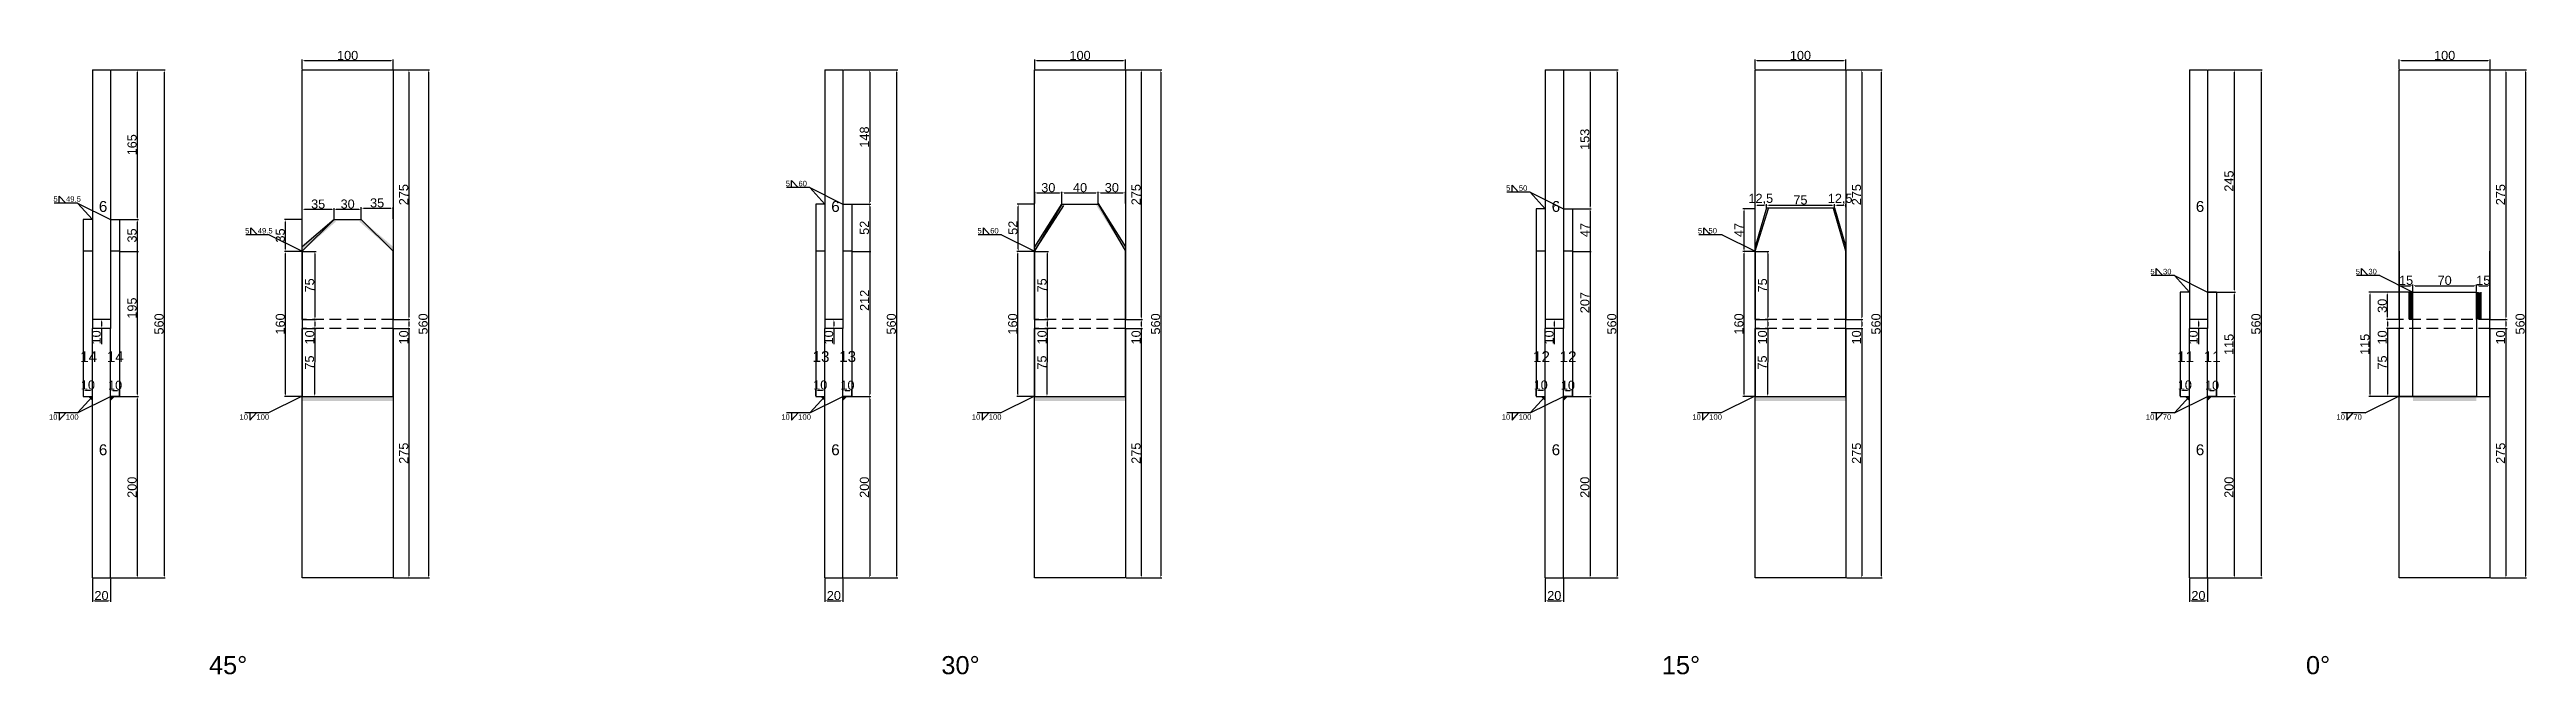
# Model space of a CAD drawing. Header units: millimetres. Extents: x 2042 to 7979, y 1265 to 2032.
# Drawn here: x 5250 to 7979, y 1265 to 1954 of the extents above; entities that cross this region are included whole.
import ezdxf

# ---------------------------------------------------------------- set-up
doc = ezdxf.new("R2010")
doc.units = ezdxf.units.MM
doc.linetypes.add('DASHED', pattern=[19.05, 12.7, -6.35])
for name, color, linetype in [('尺寸标注', 6, 'Continuous'), ('标号', 4, 'Continuous'), ('焊缝', 250, 'Continuous')]:
    doc.layers.add(name, color=color, linetype=linetype)
doc.styles.get("Standard").update_dxf_attribs({"font": 'arial.ttf'})
doc.dimstyles.new('ISO-25-JHF', dxfattribs={"dimtxt": 10, "dimasz": 2.5, "dimexe": 1.25, "dimexo": 0.625, "dimtad": 1, "dimtxsty": 'Standard', "dimcen": 2.5, "dimadec": 0, "dimazin": 0, "dimtfac": 1, "dimtmove": 0, "dimatfit": 3, "dimfxl": 0, "dimarcsym": 0})

msp = doc.modelspace()

# ---------------------------------------------------------------- texts
at = {"char_height": 20, "attachment_point": 1}
for s, insert in [('45° ', (5425.529, 1285.542)), ('30° ', (6232.463, 1285.542)), ('15° ', (7026.249, 1285.542)), ('0° ', (7735.965, 1285.542))]:
    msp.add_mtext_dynamic_manual_height_columns(s, width=70.10425, gutter_width=12.5, heights=[0], dxfattribs=dict(at, insert=insert))
at = {"layer": '尺寸标注', "char_height": 6}
for s, insert, attachment_point in [('5    60', (6061.013, 1809.355), 1), ('5    50', (6854.798, 1804.355), 1), ('5    49.5', (5254.079, 1792.355), 1), ('5    49.5', (5465.346, 1757.355), 1), ('5    60', (6272.28, 1757.355), 1), ('5   50', (7066.066, 1757.355), 1), ('5    30', (7564.515, 1712.355), 1), ('5    30', (7790.782, 1712.355), 1), ('\\pt0;10    100', (5249.207, 1545.942), 7), ('\\pt0;10    100', (5459.161, 1545.942), 7), ('\\pt0;10    100', (6056.141, 1545.942), 7), ('\\pt0;10    100', (6266.094, 1545.942), 7), ('\\pt0;10    100', (6849.927, 1545.942), 7), ('\\pt0;10    100', (7059.88, 1545.942), 7), ('\\pt0;10    70', (7559.643, 1545.942), 7), ('\\pt0;10    70', (7769.596, 1545.942), 7)]:
    msp.add_mtext_dynamic_manual_height_columns(s, width=68.30832, gutter_width=12.5, heights=[0], dxfattribs=dict(at, insert=insert, attachment_point=attachment_point))
at = {"layer": '标号', "char_height": 12, "attachment_point": 7}
for s, insert in [('6 ', (5304.189, 1774.938)), ('6 ', (6111.123, 1774.938)), ('6 ', (6904.909, 1774.938)), ('6 ', (7614.625, 1774.938)), ('14 ', (5283.631, 1609.509)), ('14 ', (5312.931, 1609.509)), ('13 ', (6090.565, 1609.509)), ('13 ', (6119.865, 1609.509)), ('12 ', (6884.351, 1609.509)), ('12 ', (6913.651, 1609.509)), ('11 ', (7594.067, 1609.509)), ('11 ', (7623.367, 1609.509)), ('6 ', (5304.189, 1506.764)), ('6 ', (6111.123, 1506.764)), ('6 ', (6904.909, 1506.764)), ('6 ', (7614.625, 1506.764))]:
    msp.add_mtext_dynamic_manual_height_columns(s, width=70.10425, gutter_width=12.5, heights=[0], dxfattribs=dict(at, insert=insert))

# ---------------------------------------------------------------- blocks, each defined once
blk = doc.blocks.new('*D287')
at = {"layer": 'Defpoints', "color": 0, "transparency": 16777216}
for p in [(5628.3, 1941.8), (5528.3, 1931.6), (5628.3, 1931.6)]:
    blk.add_point(p, dxfattribs=at)
at = {"layer": '尺寸标注', "color": 0, "lineweight": -2, "transparency": 16777216}
for p, q in [((5528.3, 1932.3), (5528.3, 1943)), ((5530.8, 1941.8), (5625.8, 1941.8)), ((5628.3, 1932.3), (5628.3, 1943))]:
    blk.add_line(p, q, dxfattribs=at)
at = {"layer": '尺寸标注', "color": 0, "transparency": 16777216}
for points in [[(5530.8, 1942.2), (5530.8, 1941.4), (5528.3, 1941.8)], [(5625.8, 1942.2), (5625.8, 1941.4), (5628.3, 1941.8)]]:
    blk.add_solid(points, dxfattribs=at)
at = {"layer": '尺寸标注', "color": 0, "transparency": 16777216, "insert": (5578.3, 1947.5), "char_height": 10, "attachment_point": 5}
blk.add_mtext('100', dxfattribs=at)
blk = doc.blocks.new('*D288')
at = {"layer": 'Defpoints', "color": 0, "transparency": 16777216}
for p in [(5628.3, 1931.6), (5628.3, 1656.6), (5645.8, 1656.6)]:
    blk.add_point(p, dxfattribs=at)
at = {"layer": '尺寸标注', "color": 0, "lineweight": -2, "transparency": 16777216}
for p, q in [((5628.9, 1931.6), (5647, 1931.6)), ((5645.8, 1929.1), (5645.8, 1659.1)), ((5628.9, 1656.6), (5647, 1656.6))]:
    blk.add_line(p, q, dxfattribs=at)
at = {"layer": '尺寸标注', "color": 0, "transparency": 16777216}
for points in [[(5645.4, 1929.1), (5646.2, 1929.1), (5645.8, 1931.6)], [(5645.4, 1659.1), (5646.2, 1659.1), (5645.8, 1656.6)]]:
    blk.add_solid(points, dxfattribs=at)
at = {"layer": '尺寸标注', "color": 0, "transparency": 16777216, "insert": (5640.1, 1794.1), "char_height": 10, "attachment_point": 5, "rotation": 90}
blk.add_mtext('275', dxfattribs=at)
blk = doc.blocks.new('*D289')
at = {"layer": 'Defpoints', "color": 0, "transparency": 16777216}
for p in [(5509.9, 1731.6), (5528.3, 1731.6), (5528.3, 1571.6)]:
    blk.add_point(p, dxfattribs=at)
at = {"layer": '尺寸标注', "color": 0, "lineweight": -2, "transparency": 16777216}
for p, q in [((5527.7, 1731.6), (5508.6, 1731.6)), ((5509.9, 1574.1), (5509.9, 1729.1)), ((5527.7, 1571.6), (5508.6, 1571.6))]:
    blk.add_line(p, q, dxfattribs=at)
at = {"layer": '尺寸标注', "color": 0, "transparency": 16777216}
for points in [[(5509.5, 1729.1), (5510.3, 1729.1), (5509.9, 1731.6)], [(5509.5, 1574.1), (5510.3, 1574.1), (5509.9, 1571.6)]]:
    blk.add_solid(points, dxfattribs=at)
at = {"layer": '尺寸标注', "color": 0, "transparency": 16777216, "insert": (5504.1, 1651.6), "char_height": 10, "attachment_point": 5, "rotation": 90}
blk.add_mtext('160', dxfattribs=at)
blk = doc.blocks.new('*D205')
at = {"layer": 'Defpoints', "color": 0, "transparency": 16777216}
for p in [(5509.9, 1766.6), (5528.3, 1766.6), (5528.3, 1731.6)]:
    blk.add_point(p, dxfattribs=at)
at = {"layer": '尺寸标注', "color": 0, "lineweight": -2, "transparency": 16777216}
for p, q in [((5527.7, 1766.6), (5508.6, 1766.6)), ((5509.9, 1734.1), (5509.9, 1764.1)), ((5527.7, 1731.6), (5508.6, 1731.6))]:
    blk.add_line(p, q, dxfattribs=at)
at = {"layer": '尺寸标注', "color": 0, "transparency": 16777216}
for points in [[(5509.5, 1764.1), (5510.3, 1764.1), (5509.9, 1766.6)], [(5509.5, 1734.1), (5510.3, 1734.1), (5509.9, 1731.6)]]:
    blk.add_solid(points, dxfattribs=at)
at = {"layer": '尺寸标注', "color": 0, "transparency": 16777216, "insert": (5504.1, 1749.1), "char_height": 10, "attachment_point": 5, "rotation": 90}
blk.add_mtext('35', dxfattribs=at)
blk = doc.blocks.new('*D290')
at = {"layer": 'Defpoints', "color": 0, "transparency": 16777216}
for p in [(5563.3, 1778), (5528.3, 1766.6), (5563.3, 1766.6)]:
    blk.add_point(p, dxfattribs=at)
at = {"layer": '尺寸标注', "color": 0, "lineweight": -2, "transparency": 16777216}
for p, q in [((5528.3, 1767.3), (5528.3, 1779.2)), ((5530.8, 1778), (5560.8, 1778)), ((5563.3, 1767.3), (5563.3, 1779.2))]:
    blk.add_line(p, q, dxfattribs=at)
at = {"layer": '尺寸标注', "color": 0, "transparency": 16777216}
for points in [[(5530.8, 1778.4), (5530.8, 1777.6), (5528.3, 1778)], [(5560.8, 1778.4), (5560.8, 1777.6), (5563.3, 1778)]]:
    blk.add_solid(points, dxfattribs=at)
at = {"layer": '尺寸标注', "color": 0, "transparency": 16777216, "insert": (5545.8, 1783.7), "char_height": 10, "attachment_point": 5}
blk.add_mtext('35', dxfattribs=at)
blk = doc.blocks.new('*D291')
at = {"layer": 'Defpoints', "color": 0, "transparency": 16777216}
for p in [(5593.3, 1778), (5563.3, 1766.6), (5593.3, 1766.6)]:
    blk.add_point(p, dxfattribs=at)
at = {"layer": '尺寸标注', "color": 0, "lineweight": -2, "transparency": 16777216}
for p, q in [((5563.3, 1767.3), (5563.3, 1779.2)), ((5565.8, 1778), (5590.8, 1778)), ((5593.3, 1767.3), (5593.3, 1779.2))]:
    blk.add_line(p, q, dxfattribs=at)
at = {"layer": '尺寸标注', "color": 0, "transparency": 16777216}
for points in [[(5565.8, 1778.4), (5565.8, 1777.6), (5563.3, 1778)], [(5590.8, 1778.4), (5590.8, 1777.6), (5593.3, 1778)]]:
    blk.add_solid(points, dxfattribs=at)
at = {"layer": '尺寸标注', "color": 0, "transparency": 16777216, "insert": (5578.3, 1783.7), "char_height": 10, "attachment_point": 5}
blk.add_mtext('30', dxfattribs=at)
blk = doc.blocks.new('*D206')
at = {"layer": 'Defpoints', "color": 0, "transparency": 16777216}
for p in [(5628.3, 1779.2), (5593.3, 1766.6), (5628.3, 1766.6)]:
    blk.add_point(p, dxfattribs=at)
at = {"layer": '尺寸标注', "color": 0, "lineweight": -2, "transparency": 16777216}
for p, q in [((5593.3, 1767.3), (5593.3, 1780.5)), ((5595.8, 1779.2), (5625.8, 1779.2)), ((5628.3, 1767.3), (5628.3, 1780.5))]:
    blk.add_line(p, q, dxfattribs=at)
at = {"layer": '尺寸标注', "color": 0, "transparency": 16777216}
for points in [[(5595.8, 1779.6), (5595.8, 1778.8), (5593.3, 1779.2)], [(5625.8, 1779.6), (5625.8, 1778.8), (5628.3, 1779.2)]]:
    blk.add_solid(points, dxfattribs=at)
at = {"layer": '尺寸标注', "color": 0, "transparency": 16777216, "insert": (5610.8, 1785), "char_height": 10, "attachment_point": 5}
blk.add_mtext('35', dxfattribs=at)
blk = doc.blocks.new('*D292')
at = {"layer": 'Defpoints', "color": 0, "transparency": 16777216}
for p in [(5628.3, 1656.6), (5628.3, 1646.6), (5645.8, 1646.6)]:
    blk.add_point(p, dxfattribs=at)
at = {"layer": '尺寸标注', "color": 0, "lineweight": -2, "transparency": 16777216}
for p, q in [((5628.9, 1656.6), (5647, 1656.6)), ((5628.9, 1646.6), (5647, 1646.6)), ((5645.8, 1654.1), (5645.8, 1649.1)), ((5645.8, 1646.6), (5645.8, 1629.5))]:
    blk.add_line(p, q, dxfattribs=at)
at = {"layer": '尺寸标注', "color": 0, "transparency": 16777216}
for points in [[(5645.4, 1654.1), (5646.2, 1654.1), (5645.8, 1656.6)], [(5645.4, 1649.1), (5646.2, 1649.1), (5645.8, 1646.6)]]:
    blk.add_solid(points, dxfattribs=at)
at = {"layer": '尺寸标注', "color": 0, "transparency": 16777216, "insert": (5640.1, 1636.8), "char_height": 10, "attachment_point": 5, "rotation": 90}
blk.add_mtext('10', dxfattribs=at)
blk = doc.blocks.new('*D293')
at = {"layer": 'Defpoints', "color": 0, "transparency": 16777216}
for p in [(5628.3, 1646.6), (5628.3, 1371.6), (5645.8, 1371.6)]:
    blk.add_point(p, dxfattribs=at)
at = {"layer": '尺寸标注', "color": 0, "lineweight": -2, "transparency": 16777216}
for p, q in [((5628.9, 1646.6), (5647, 1646.6)), ((5645.8, 1644.1), (5645.8, 1374.1)), ((5628.9, 1371.6), (5647, 1371.6))]:
    blk.add_line(p, q, dxfattribs=at)
at = {"layer": '尺寸标注', "color": 0, "transparency": 16777216}
for points in [[(5645.4, 1644.1), (5646.2, 1644.1), (5645.8, 1646.6)], [(5645.4, 1374.1), (5646.2, 1374.1), (5645.8, 1371.6)]]:
    blk.add_solid(points, dxfattribs=at)
at = {"layer": '尺寸标注', "color": 0, "transparency": 16777216, "insert": (5640.1, 1509.1), "char_height": 10, "attachment_point": 5, "rotation": 90}
blk.add_mtext('275', dxfattribs=at)
blk = doc.blocks.new('*D207')
at = {"layer": 'Defpoints', "color": 0, "transparency": 16777216}
for p in [(5628.3, 1931.6), (5628.3, 1371.6), (5667.3, 1371.6)]:
    blk.add_point(p, dxfattribs=at)
at = {"layer": '尺寸标注', "color": 0, "lineweight": -2, "transparency": 16777216}
for p, q in [((5628.9, 1931.6), (5668.5, 1931.6)), ((5667.3, 1929.1), (5667.3, 1374.1)), ((5628.9, 1371.6), (5668.5, 1371.6))]:
    blk.add_line(p, q, dxfattribs=at)
at = {"layer": '尺寸标注', "color": 0, "transparency": 16777216}
for points in [[(5666.8, 1929.1), (5667.7, 1929.1), (5667.3, 1931.6)], [(5666.8, 1374.1), (5667.7, 1374.1), (5667.3, 1371.6)]]:
    blk.add_solid(points, dxfattribs=at)
at = {"layer": '尺寸标注', "color": 0, "transparency": 16777216, "insert": (5661.5, 1651.6), "char_height": 10, "attachment_point": 5, "rotation": 90}
blk.add_mtext('560', dxfattribs=at)
blk = doc.blocks.new('*D294')
at = {"layer": 'Defpoints', "color": 0, "transparency": 16777216}
for p in [(5297.1, 1371.6), (5317.1, 1371.6), (5317.1, 1346.5)]:
    blk.add_point(p, dxfattribs=at)
at = {"layer": '尺寸标注', "color": 0, "lineweight": -2, "transparency": 16777216}
for p, q in [((5297.1, 1371), (5297.1, 1345.2)), ((5317.1, 1371), (5317.1, 1345.2)), ((5299.6, 1346.5), (5314.6, 1346.5))]:
    blk.add_line(p, q, dxfattribs=at)
at = {"layer": '尺寸标注', "color": 0, "transparency": 16777216}
for points in [[(5299.6, 1346.9), (5299.6, 1346), (5297.1, 1346.5)], [(5314.6, 1346.9), (5314.6, 1346), (5317.1, 1346.5)]]:
    blk.add_solid(points, dxfattribs=at)
at = {"layer": '尺寸标注', "color": 0, "transparency": 16777216, "insert": (5307.1, 1352.2), "char_height": 10, "attachment_point": 5}
blk.add_mtext('20', dxfattribs=at)
blk = doc.blocks.new('*D295')
at = {"layer": 'Defpoints', "color": 0, "transparency": 16777216}
for p in [(5287.1, 1571.6), (5297.1, 1578.5), (5297.1, 1571.6)]:
    blk.add_point(p, dxfattribs=at)
at = {"layer": '尺寸标注', "color": 0, "lineweight": -2, "transparency": 16777216}
for p, q in [((5287.1, 1572.3), (5287.1, 1579.8)), ((5289.6, 1578.5), (5294.6, 1578.5)), ((5297.1, 1572.3), (5297.1, 1579.8))]:
    blk.add_line(p, q, dxfattribs=at)
at = {"layer": '尺寸标注', "color": 0, "transparency": 16777216}
for points in [[(5289.6, 1578.9), (5289.6, 1578.1), (5287.1, 1578.5)], [(5294.6, 1578.9), (5294.6, 1578.1), (5297.1, 1578.5)]]:
    blk.add_solid(points, dxfattribs=at)
at = {"layer": '尺寸标注', "color": 0, "transparency": 16777216, "insert": (5292.1, 1584.3), "char_height": 10, "attachment_point": 5}
blk.add_mtext('10', dxfattribs=at)
blk = doc.blocks.new('*D296')
at = {"layer": 'Defpoints', "color": 0, "transparency": 16777216}
for p in [(5317.1, 1571.6), (5327.1, 1578.3), (5327.1, 1571.6)]:
    blk.add_point(p, dxfattribs=at)
at = {"layer": '尺寸标注', "color": 0, "lineweight": -2, "transparency": 16777216}
for p, q in [((5317.1, 1572.3), (5317.1, 1579.6)), ((5319.6, 1578.3), (5324.6, 1578.3)), ((5327.1, 1572.3), (5327.1, 1579.6))]:
    blk.add_line(p, q, dxfattribs=at)
at = {"layer": '尺寸标注', "color": 0, "transparency": 16777216}
for points in [[(5319.6, 1578.7), (5319.6, 1577.9), (5317.1, 1578.3)], [(5324.6, 1578.7), (5324.6, 1577.9), (5327.1, 1578.3)]]:
    blk.add_solid(points, dxfattribs=at)
at = {"layer": '尺寸标注', "color": 0, "transparency": 16777216, "insert": (5322.1, 1584), "char_height": 10, "attachment_point": 5}
blk.add_mtext('10', dxfattribs=at)
blk = doc.blocks.new('*D262')
at = {"layer": 'Defpoints', "color": 0, "transparency": 16777216}
for p in [(5317.1, 1931.6), (5317.1, 1766.6), (5346.5, 1766.6)]:
    blk.add_point(p, dxfattribs=at)
at = {"layer": '尺寸标注', "color": 0, "lineweight": -2, "transparency": 16777216}
for p, q in [((5317.7, 1931.6), (5347.8, 1931.6)), ((5346.5, 1929.1), (5346.5, 1769.1)), ((5317.7, 1766.6), (5347.8, 1766.6))]:
    blk.add_line(p, q, dxfattribs=at)
at = {"layer": '尺寸标注', "color": 0, "transparency": 16777216}
for points in [[(5346.1, 1929.1), (5346.9, 1929.1), (5346.5, 1931.6)], [(5346.1, 1769.1), (5346.9, 1769.1), (5346.5, 1766.6)]]:
    blk.add_solid(points, dxfattribs=at)
at = {"layer": '尺寸标注', "color": 0, "transparency": 16777216, "insert": (5340.8, 1849.1), "char_height": 10, "attachment_point": 5, "rotation": 90}
blk.add_mtext('165', dxfattribs=at)
blk = doc.blocks.new('*D263')
at = {"layer": 'Defpoints', "color": 0, "transparency": 16777216}
for p in [(5327.1, 1766.6), (5327.1, 1571.6), (5346.5, 1571.6)]:
    blk.add_point(p, dxfattribs=at)
at = {"layer": '尺寸标注', "color": 0, "lineweight": -2, "transparency": 16777216}
for p, q in [((5327.7, 1766.6), (5347.8, 1766.6)), ((5346.5, 1764.1), (5346.5, 1574.1)), ((5327.7, 1571.6), (5347.8, 1571.6))]:
    blk.add_line(p, q, dxfattribs=at)
at = {"layer": '尺寸标注', "color": 0, "transparency": 16777216}
for points in [[(5346.1, 1764.1), (5346.9, 1764.1), (5346.5, 1766.6)], [(5346.1, 1574.1), (5346.9, 1574.1), (5346.5, 1571.6)]]:
    blk.add_solid(points, dxfattribs=at)
at = {"layer": '尺寸标注', "color": 0, "transparency": 16777216, "insert": (5340.8, 1669.1), "char_height": 10, "attachment_point": 5, "rotation": 90}
blk.add_mtext('195', dxfattribs=at)
blk = doc.blocks.new('*D264')
at = {"layer": 'Defpoints', "color": 0, "transparency": 16777216}
for p in [(5317.1, 1571.6), (5317.1, 1371.6), (5346.5, 1371.6)]:
    blk.add_point(p, dxfattribs=at)
at = {"layer": '尺寸标注', "color": 0, "lineweight": -2, "transparency": 16777216}
for p, q in [((5317.7, 1571.6), (5347.8, 1571.6)), ((5346.5, 1569.1), (5346.5, 1374.1)), ((5317.7, 1371.6), (5347.8, 1371.6))]:
    blk.add_line(p, q, dxfattribs=at)
at = {"layer": '尺寸标注', "color": 0, "transparency": 16777216}
for points in [[(5346.1, 1569.1), (5346.9, 1569.1), (5346.5, 1571.6)], [(5346.1, 1374.1), (5346.9, 1374.1), (5346.5, 1371.6)]]:
    blk.add_solid(points, dxfattribs=at)
at = {"layer": '尺寸标注', "color": 0, "transparency": 16777216, "insert": (5340.8, 1471.6), "char_height": 10, "attachment_point": 5, "rotation": 90}
blk.add_mtext('200', dxfattribs=at)
blk = doc.blocks.new('*D197')
at = {"layer": 'Defpoints', "color": 0, "transparency": 16777216}
for p in [(5317.7, 1931.6), (5317.7, 1371.6), (5376.2, 1371.6)]:
    blk.add_point(p, dxfattribs=at)
at = {"layer": '尺寸标注', "color": 0, "lineweight": -2, "transparency": 16777216}
for p, q in [((5318.3, 1931.6), (5377.4, 1931.6)), ((5376.2, 1929.1), (5376.2, 1374.1)), ((5318.3, 1371.6), (5377.4, 1371.6))]:
    blk.add_line(p, q, dxfattribs=at)
at = {"layer": '尺寸标注', "color": 0, "transparency": 16777216}
for points in [[(5375.8, 1929.1), (5376.6, 1929.1), (5376.2, 1931.6)], [(5375.8, 1374.1), (5376.6, 1374.1), (5376.2, 1371.6)]]:
    blk.add_solid(points, dxfattribs=at)
at = {"layer": '尺寸标注', "color": 0, "transparency": 16777216, "insert": (5370.5, 1651.6), "char_height": 10, "attachment_point": 5, "rotation": 90}
blk.add_mtext('560', dxfattribs=at)
blk = doc.blocks.new('*D265')
at = {"layer": 'Defpoints', "color": 0, "transparency": 16777216}
for p in [(5307.1, 1646.6), (5317.1, 1656.6), (5317.1, 1646.6)]:
    blk.add_point(p, dxfattribs=at)
at = {"layer": '尺寸标注', "color": 0, "lineweight": -2, "transparency": 16777216}
for p, q in [((5316.4, 1656.6), (5305.8, 1656.6)), ((5316.4, 1646.6), (5305.8, 1646.6)), ((5307.1, 1654.1), (5307.1, 1649.1)), ((5307.1, 1646.6), (5307.1, 1629.5))]:
    blk.add_line(p, q, dxfattribs=at)
at = {"layer": '尺寸标注', "color": 0, "transparency": 16777216}
for points in [[(5306.6, 1654.1), (5307.5, 1654.1), (5307.1, 1656.6)], [(5306.6, 1649.1), (5307.5, 1649.1), (5307.1, 1646.6)]]:
    blk.add_solid(points, dxfattribs=at)
at = {"layer": '尺寸标注', "color": 0, "transparency": 16777216, "insert": (5301.3, 1636.8), "char_height": 10, "attachment_point": 5, "rotation": 90}
blk.add_mtext('10', dxfattribs=at)
blk = doc.blocks.new('*D266')
at = {"layer": 'Defpoints', "color": 0, "transparency": 16777216}
for p in [(5528.3, 1731.6), (5528.3, 1656.6), (5542.2, 1656.6)]:
    blk.add_point(p, dxfattribs=at)
at = {"layer": '尺寸标注', "color": 0, "lineweight": -2, "transparency": 16777216}
for p, q in [((5528.9, 1731.6), (5543.5, 1731.6)), ((5542.2, 1729.1), (5542.2, 1659.1)), ((5528.9, 1656.6), (5543.5, 1656.6))]:
    blk.add_line(p, q, dxfattribs=at)
at = {"layer": '尺寸标注', "color": 0, "transparency": 16777216}
for points in [[(5541.8, 1729.1), (5542.6, 1729.1), (5542.2, 1731.6)], [(5541.8, 1659.1), (5542.6, 1659.1), (5542.2, 1656.6)]]:
    blk.add_solid(points, dxfattribs=at)
at = {"layer": '尺寸标注', "color": 0, "transparency": 16777216, "insert": (5536.5, 1694.1), "char_height": 10, "attachment_point": 5, "rotation": 90}
blk.add_mtext('75', dxfattribs=at)
blk = doc.blocks.new('*D267')
at = {"layer": 'Defpoints', "color": 0, "transparency": 16777216}
for p in [(5528.3, 1656.6), (5528.3, 1646.6), (5542.2, 1646.6)]:
    blk.add_point(p, dxfattribs=at)
at = {"layer": '尺寸标注', "color": 0, "lineweight": -2, "transparency": 16777216}
for p, q in [((5528.9, 1656.6), (5543.5, 1656.6)), ((5528.9, 1646.6), (5543.5, 1646.6)), ((5542.2, 1654.1), (5542.2, 1649.1)), ((5542.2, 1646.6), (5542.2, 1629.5))]:
    blk.add_line(p, q, dxfattribs=at)
at = {"layer": '尺寸标注', "color": 0, "transparency": 16777216}
for points in [[(5541.8, 1654.1), (5542.6, 1654.1), (5542.2, 1656.6)], [(5541.8, 1649.1), (5542.6, 1649.1), (5542.2, 1646.6)]]:
    blk.add_solid(points, dxfattribs=at)
at = {"layer": '尺寸标注', "color": 0, "transparency": 16777216, "insert": (5536.5, 1636.8), "char_height": 10, "attachment_point": 5, "rotation": 90}
blk.add_mtext('10', dxfattribs=at)
blk = doc.blocks.new('*D198')
at = {"layer": 'Defpoints', "color": 0, "transparency": 16777216}
for p in [(5528.3, 1646.6), (5528, 1571.6), (5541.8, 1571.6)]:
    blk.add_point(p, dxfattribs=at)
at = {"layer": '尺寸标注', "color": 0, "lineweight": -2, "transparency": 16777216}
for p, q in [((5528.9, 1646.6), (5543.5, 1646.6)), ((5542.2, 1644.1), (5541.9, 1574.1)), ((5528.6, 1571.6), (5543.1, 1571.6))]:
    blk.add_line(p, q, dxfattribs=at)
at = {"layer": '尺寸标注', "color": 0, "transparency": 16777216}
for points in [[(5541.8, 1644.1), (5542.6, 1644.1), (5542.2, 1646.6)], [(5541.4, 1574.1), (5542.3, 1574.1), (5541.8, 1571.6)]]:
    blk.add_solid(points, dxfattribs=at)
at = {"layer": '尺寸标注', "color": 0, "transparency": 16777216, "insert": (5536.3, 1609.1), "char_height": 10, "attachment_point": 5, "rotation": 89.7211}
blk.add_mtext('75', dxfattribs=at)
blk = doc.blocks.new('*D268')
at = {"layer": 'Defpoints', "color": 0, "transparency": 16777216}
for p in [(5327.1, 1766.6), (5327.1, 1731.6), (5346.5, 1731.6)]:
    blk.add_point(p, dxfattribs=at)
at = {"layer": '尺寸标注', "color": 0, "lineweight": -2, "transparency": 16777216}
for p, q in [((5327.7, 1766.6), (5347.8, 1766.6)), ((5346.5, 1764.1), (5346.5, 1734.1)), ((5327.7, 1731.6), (5347.8, 1731.6))]:
    blk.add_line(p, q, dxfattribs=at)
at = {"layer": '尺寸标注', "color": 0, "transparency": 16777216}
for points in [[(5346.1, 1764.1), (5346.9, 1764.1), (5346.5, 1766.6)], [(5346.1, 1734.1), (5346.9, 1734.1), (5346.5, 1731.6)]]:
    blk.add_solid(points, dxfattribs=at)
at = {"layer": '尺寸标注', "color": 0, "transparency": 16777216, "insert": (5340.8, 1749.1), "char_height": 10, "attachment_point": 5, "rotation": 90}
blk.add_mtext('35', dxfattribs=at)
blk = doc.blocks.new('*D269')
at = {"layer": 'Defpoints', "color": 0, "transparency": 16777216}
for p in [(6435.3, 1941.8), (6335.3, 1931.6), (6435.3, 1931.6)]:
    blk.add_point(p, dxfattribs=at)
at = {"layer": '尺寸标注', "color": 0, "lineweight": -2, "transparency": 16777216}
for p, q in [((6335.3, 1932.3), (6335.3, 1943)), ((6337.8, 1941.8), (6432.8, 1941.8)), ((6435.3, 1932.3), (6435.3, 1943))]:
    blk.add_line(p, q, dxfattribs=at)
at = {"layer": '尺寸标注', "color": 0, "transparency": 16777216}
for points in [[(6337.8, 1942.2), (6337.8, 1941.4), (6335.3, 1941.8)], [(6432.8, 1942.2), (6432.8, 1941.4), (6435.3, 1941.8)]]:
    blk.add_solid(points, dxfattribs=at)
at = {"layer": '尺寸标注', "color": 0, "transparency": 16777216, "insert": (6385.3, 1947.5), "char_height": 10, "attachment_point": 5}
blk.add_mtext('100', dxfattribs=at)
blk = doc.blocks.new('*D270')
at = {"layer": 'Defpoints', "color": 0, "transparency": 16777216}
for p in [(6435.3, 1931.6), (6435.3, 1656.6), (6452.7, 1656.6)]:
    blk.add_point(p, dxfattribs=at)
at = {"layer": '尺寸标注', "color": 0, "lineweight": -2, "transparency": 16777216}
for p, q in [((6435.9, 1931.6), (6454, 1931.6)), ((6452.7, 1929.1), (6452.7, 1659.1)), ((6435.9, 1656.6), (6454, 1656.6))]:
    blk.add_line(p, q, dxfattribs=at)
at = {"layer": '尺寸标注', "color": 0, "transparency": 16777216}
for points in [[(6452.3, 1929.1), (6453.1, 1929.1), (6452.7, 1931.6)], [(6452.3, 1659.1), (6453.1, 1659.1), (6452.7, 1656.6)]]:
    blk.add_solid(points, dxfattribs=at)
at = {"layer": '尺寸标注', "color": 0, "transparency": 16777216, "insert": (6447, 1794.1), "char_height": 10, "attachment_point": 5, "rotation": 90}
blk.add_mtext('275', dxfattribs=at)
blk = doc.blocks.new('*D199')
at = {"layer": 'Defpoints', "color": 0, "transparency": 16777216}
for p in [(6316.8, 1731.6), (6335.3, 1731.6), (6335.3, 1571.6)]:
    blk.add_point(p, dxfattribs=at)
at = {"layer": '尺寸标注', "color": 0, "lineweight": -2, "transparency": 16777216}
for p, q in [((6334.6, 1731.6), (6315.6, 1731.6)), ((6316.8, 1574.1), (6316.8, 1729.1)), ((6334.6, 1571.6), (6315.6, 1571.6))]:
    blk.add_line(p, q, dxfattribs=at)
at = {"layer": '尺寸标注', "color": 0, "transparency": 16777216}
for points in [[(6316.4, 1729.1), (6317.2, 1729.1), (6316.8, 1731.6)], [(6316.4, 1574.1), (6317.2, 1574.1), (6316.8, 1571.6)]]:
    blk.add_solid(points, dxfattribs=at)
at = {"layer": '尺寸标注', "color": 0, "transparency": 16777216, "insert": (6311.1, 1651.6), "char_height": 10, "attachment_point": 5, "rotation": 90}
blk.add_mtext('160', dxfattribs=at)
blk = doc.blocks.new('*D271')
at = {"layer": 'Defpoints', "color": 0, "transparency": 16777216}
for p in [(6435.3, 1656.6), (6435.3, 1646.6), (6452.7, 1646.6)]:
    blk.add_point(p, dxfattribs=at)
at = {"layer": '尺寸标注', "color": 0, "lineweight": -2, "transparency": 16777216}
for p, q in [((6435.9, 1656.6), (6454, 1656.6)), ((6435.9, 1646.6), (6454, 1646.6)), ((6452.7, 1654.1), (6452.7, 1649.1)), ((6452.7, 1646.6), (6452.7, 1629.5))]:
    blk.add_line(p, q, dxfattribs=at)
at = {"layer": '尺寸标注', "color": 0, "transparency": 16777216}
for points in [[(6452.3, 1654.1), (6453.1, 1654.1), (6452.7, 1656.6)], [(6452.3, 1649.1), (6453.1, 1649.1), (6452.7, 1646.6)]]:
    blk.add_solid(points, dxfattribs=at)
at = {"layer": '尺寸标注', "color": 0, "transparency": 16777216, "insert": (6447, 1636.8), "char_height": 10, "attachment_point": 5, "rotation": 90}
blk.add_mtext('10', dxfattribs=at)
blk = doc.blocks.new('*D272')
at = {"layer": 'Defpoints', "color": 0, "transparency": 16777216}
for p in [(6435.3, 1646.6), (6435.3, 1371.6), (6452.7, 1371.6)]:
    blk.add_point(p, dxfattribs=at)
at = {"layer": '尺寸标注', "color": 0, "lineweight": -2, "transparency": 16777216}
for p, q in [((6435.9, 1646.6), (6454, 1646.6)), ((6452.7, 1644.1), (6452.7, 1374.1)), ((6435.9, 1371.6), (6454, 1371.6))]:
    blk.add_line(p, q, dxfattribs=at)
at = {"layer": '尺寸标注', "color": 0, "transparency": 16777216}
for points in [[(6452.3, 1644.1), (6453.1, 1644.1), (6452.7, 1646.6)], [(6452.3, 1374.1), (6453.1, 1374.1), (6452.7, 1371.6)]]:
    blk.add_solid(points, dxfattribs=at)
at = {"layer": '尺寸标注', "color": 0, "transparency": 16777216, "insert": (6447, 1509.1), "char_height": 10, "attachment_point": 5, "rotation": 90}
blk.add_mtext('275', dxfattribs=at)
blk = doc.blocks.new('*D200')
at = {"layer": 'Defpoints', "color": 0, "transparency": 16777216}
for p in [(6435.3, 1931.6), (6435.3, 1371.6), (6474.2, 1371.6)]:
    blk.add_point(p, dxfattribs=at)
at = {"layer": '尺寸标注', "color": 0, "lineweight": -2, "transparency": 16777216}
for p, q in [((6435.9, 1931.6), (6475.4, 1931.6)), ((6474.2, 1929.1), (6474.2, 1374.1)), ((6435.9, 1371.6), (6475.4, 1371.6))]:
    blk.add_line(p, q, dxfattribs=at)
at = {"layer": '尺寸标注', "color": 0, "transparency": 16777216}
for points in [[(6473.8, 1929.1), (6474.6, 1929.1), (6474.2, 1931.6)], [(6473.8, 1374.1), (6474.6, 1374.1), (6474.2, 1371.6)]]:
    blk.add_solid(points, dxfattribs=at)
at = {"layer": '尺寸标注', "color": 0, "transparency": 16777216, "insert": (6468.5, 1651.6), "char_height": 10, "attachment_point": 5, "rotation": 90}
blk.add_mtext('560', dxfattribs=at)
blk = doc.blocks.new('*D273')
at = {"layer": 'Defpoints', "color": 0, "transparency": 16777216}
for p in [(6104, 1371.6), (6124, 1371.6), (6124, 1346.5)]:
    blk.add_point(p, dxfattribs=at)
at = {"layer": '尺寸标注', "color": 0, "lineweight": -2, "transparency": 16777216}
for p, q in [((6104, 1371), (6104, 1345.2)), ((6124, 1371), (6124, 1345.2)), ((6106.5, 1346.5), (6121.5, 1346.5))]:
    blk.add_line(p, q, dxfattribs=at)
at = {"layer": '尺寸标注', "color": 0, "transparency": 16777216}
for points in [[(6106.5, 1346.9), (6106.5, 1346), (6104, 1346.5)], [(6121.5, 1346.9), (6121.5, 1346), (6124, 1346.5)]]:
    blk.add_solid(points, dxfattribs=at)
at = {"layer": '尺寸标注', "color": 0, "transparency": 16777216, "insert": (6114, 1352.2), "char_height": 10, "attachment_point": 5}
blk.add_mtext('20', dxfattribs=at)
blk = doc.blocks.new('*D274')
at = {"layer": 'Defpoints', "color": 0, "transparency": 16777216}
for p in [(6094, 1571.6), (6104, 1578.5), (6104, 1571.6)]:
    blk.add_point(p, dxfattribs=at)
at = {"layer": '尺寸标注', "color": 0, "lineweight": -2, "transparency": 16777216}
for p, q in [((6094, 1572.3), (6094, 1579.8)), ((6096.5, 1578.5), (6101.5, 1578.5)), ((6104, 1572.3), (6104, 1579.8))]:
    blk.add_line(p, q, dxfattribs=at)
at = {"layer": '尺寸标注', "color": 0, "transparency": 16777216}
for points in [[(6096.5, 1578.9), (6096.5, 1578.1), (6094, 1578.5)], [(6101.5, 1578.9), (6101.5, 1578.1), (6104, 1578.5)]]:
    blk.add_solid(points, dxfattribs=at)
at = {"layer": '尺寸标注', "color": 0, "transparency": 16777216, "insert": (6099, 1584.3), "char_height": 10, "attachment_point": 5}
blk.add_mtext('10', dxfattribs=at)
blk = doc.blocks.new('*D275')
at = {"layer": 'Defpoints', "color": 0, "transparency": 16777216}
for p in [(6124, 1571.6), (6134, 1578.3), (6134, 1571.6)]:
    blk.add_point(p, dxfattribs=at)
at = {"layer": '尺寸标注', "color": 0, "lineweight": -2, "transparency": 16777216}
for p, q in [((6124, 1572.3), (6124, 1579.6)), ((6126.5, 1578.3), (6131.5, 1578.3)), ((6134, 1572.3), (6134, 1579.6))]:
    blk.add_line(p, q, dxfattribs=at)
at = {"layer": '尺寸标注', "color": 0, "transparency": 16777216}
for points in [[(6126.5, 1578.7), (6126.5, 1577.9), (6124, 1578.3)], [(6131.5, 1578.7), (6131.5, 1577.9), (6134, 1578.3)]]:
    blk.add_solid(points, dxfattribs=at)
at = {"layer": '尺寸标注', "color": 0, "transparency": 16777216, "insert": (6129, 1584), "char_height": 10, "attachment_point": 5}
blk.add_mtext('10', dxfattribs=at)
blk = doc.blocks.new('*D276')
at = {"layer": 'Defpoints', "color": 0, "transparency": 16777216}
for p in [(6124, 1931.6), (6124, 1783.6), (6153.5, 1783.6)]:
    blk.add_point(p, dxfattribs=at)
at = {"layer": '尺寸标注', "color": 0, "lineweight": -2, "transparency": 16777216}
for p, q in [((6124.6, 1931.6), (6154.7, 1931.6)), ((6153.5, 1929.1), (6153.5, 1786.1)), ((6124.6, 1783.6), (6154.7, 1783.6))]:
    blk.add_line(p, q, dxfattribs=at)
at = {"layer": '尺寸标注', "color": 0, "transparency": 16777216}
for points in [[(6153, 1929.1), (6153.9, 1929.1), (6153.5, 1931.6)], [(6153, 1786.1), (6153.9, 1786.1), (6153.5, 1783.6)]]:
    blk.add_solid(points, dxfattribs=at)
at = {"layer": '尺寸标注', "color": 0, "transparency": 16777216, "insert": (6147.7, 1857.6), "char_height": 10, "attachment_point": 5, "rotation": 90}
blk.add_mtext('148', dxfattribs=at)
blk = doc.blocks.new('*D277')
at = {"layer": 'Defpoints', "color": 0, "transparency": 16777216}
for p in [(6134, 1783.6), (6134, 1571.6), (6153.5, 1571.6)]:
    blk.add_point(p, dxfattribs=at)
at = {"layer": '尺寸标注', "color": 0, "lineweight": -2, "transparency": 16777216}
for p, q in [((6134.6, 1783.6), (6154.7, 1783.6)), ((6153.5, 1781.1), (6153.5, 1574.1)), ((6134.6, 1571.6), (6154.7, 1571.6))]:
    blk.add_line(p, q, dxfattribs=at)
at = {"layer": '尺寸标注', "color": 0, "transparency": 16777216}
for points in [[(6153, 1781.1), (6153.9, 1781.1), (6153.5, 1783.6)], [(6153, 1574.1), (6153.9, 1574.1), (6153.5, 1571.6)]]:
    blk.add_solid(points, dxfattribs=at)
at = {"layer": '尺寸标注', "color": 0, "transparency": 16777216, "insert": (6147.8, 1677.6), "char_height": 10, "attachment_point": 5, "rotation": 90}
blk.add_mtext('212', dxfattribs=at)
blk = doc.blocks.new('*D278')
at = {"layer": 'Defpoints', "color": 0, "transparency": 16777216}
for p in [(6124, 1571.6), (6124, 1371.6), (6153.5, 1371.6)]:
    blk.add_point(p, dxfattribs=at)
at = {"layer": '尺寸标注', "color": 0, "lineweight": -2, "transparency": 16777216}
for p, q in [((6124.6, 1571.6), (6154.7, 1571.6)), ((6153.5, 1569.1), (6153.5, 1374.1)), ((6124.6, 1371.6), (6154.7, 1371.6))]:
    blk.add_line(p, q, dxfattribs=at)
at = {"layer": '尺寸标注', "color": 0, "transparency": 16777216}
for points in [[(6153, 1569.1), (6153.9, 1569.1), (6153.5, 1571.6)], [(6153, 1374.1), (6153.9, 1374.1), (6153.5, 1371.6)]]:
    blk.add_solid(points, dxfattribs=at)
at = {"layer": '尺寸标注', "color": 0, "transparency": 16777216, "insert": (6147.7, 1471.6), "char_height": 10, "attachment_point": 5, "rotation": 90}
blk.add_mtext('200', dxfattribs=at)
blk = doc.blocks.new('*D201')
at = {"layer": 'Defpoints', "color": 0, "transparency": 16777216}
for p in [(6124.6, 1931.6), (6124.6, 1371.6), (6183.1, 1371.6)]:
    blk.add_point(p, dxfattribs=at)
at = {"layer": '尺寸标注', "color": 0, "lineweight": -2, "transparency": 16777216}
for p, q in [((6125.2, 1931.6), (6184.4, 1931.6)), ((6183.1, 1929.1), (6183.1, 1374.1)), ((6125.2, 1371.6), (6184.4, 1371.6))]:
    blk.add_line(p, q, dxfattribs=at)
at = {"layer": '尺寸标注', "color": 0, "transparency": 16777216}
for points in [[(6182.7, 1929.1), (6183.5, 1929.1), (6183.1, 1931.6)], [(6182.7, 1374.1), (6183.5, 1374.1), (6183.1, 1371.6)]]:
    blk.add_solid(points, dxfattribs=at)
at = {"layer": '尺寸标注', "color": 0, "transparency": 16777216, "insert": (6177.4, 1651.6), "char_height": 10, "attachment_point": 5, "rotation": 90}
blk.add_mtext('560', dxfattribs=at)
blk = doc.blocks.new('*D336')
at = {"layer": 'Defpoints', "color": 0, "transparency": 16777216}
for p in [(6114, 1646.6), (6124, 1656.6), (6124, 1646.6)]:
    blk.add_point(p, dxfattribs=at)
at = {"layer": '尺寸标注', "color": 0, "lineweight": -2, "transparency": 16777216}
for p, q in [((6123.4, 1656.6), (6112.7, 1656.6)), ((6123.4, 1646.6), (6112.7, 1646.6)), ((6114, 1654.1), (6114, 1649.1)), ((6114, 1646.6), (6114, 1629.5))]:
    blk.add_line(p, q, dxfattribs=at)
at = {"layer": '尺寸标注', "color": 0, "transparency": 16777216}
for points in [[(6113.6, 1654.1), (6114.4, 1654.1), (6114, 1656.6)], [(6113.6, 1649.1), (6114.4, 1649.1), (6114, 1646.6)]]:
    blk.add_solid(points, dxfattribs=at)
at = {"layer": '尺寸标注', "color": 0, "transparency": 16777216, "insert": (6108.3, 1636.8), "char_height": 10, "attachment_point": 5, "rotation": 90}
blk.add_mtext('10', dxfattribs=at)
blk = doc.blocks.new('*D337')
at = {"layer": 'Defpoints', "color": 0, "transparency": 16777216}
for p in [(6335.3, 1731.6), (6335.3, 1656.6), (6349.1, 1656.6)]:
    blk.add_point(p, dxfattribs=at)
at = {"layer": '尺寸标注', "color": 0, "lineweight": -2, "transparency": 16777216}
for p, q in [((6335.9, 1731.6), (6350.4, 1731.6)), ((6349.1, 1729.1), (6349.1, 1659.1)), ((6335.9, 1656.6), (6350.4, 1656.6))]:
    blk.add_line(p, q, dxfattribs=at)
at = {"layer": '尺寸标注', "color": 0, "transparency": 16777216}
for points in [[(6348.7, 1729.1), (6349.6, 1729.1), (6349.1, 1731.6)], [(6348.7, 1659.1), (6349.6, 1659.1), (6349.1, 1656.6)]]:
    blk.add_solid(points, dxfattribs=at)
at = {"layer": '尺寸标注', "color": 0, "transparency": 16777216, "insert": (6343.4, 1694.1), "char_height": 10, "attachment_point": 5, "rotation": 90}
blk.add_mtext('75', dxfattribs=at)
blk = doc.blocks.new('*D338')
at = {"layer": 'Defpoints', "color": 0, "transparency": 16777216}
for p in [(6335.3, 1656.6), (6335.3, 1646.6), (6349.1, 1646.6)]:
    blk.add_point(p, dxfattribs=at)
at = {"layer": '尺寸标注', "color": 0, "lineweight": -2, "transparency": 16777216}
for p, q in [((6335.9, 1656.6), (6350.4, 1656.6)), ((6335.9, 1646.6), (6350.4, 1646.6)), ((6349.1, 1654.1), (6349.1, 1649.1)), ((6349.1, 1646.6), (6349.1, 1629.5))]:
    blk.add_line(p, q, dxfattribs=at)
at = {"layer": '尺寸标注', "color": 0, "transparency": 16777216}
for points in [[(6348.7, 1654.1), (6349.6, 1654.1), (6349.1, 1656.6)], [(6348.7, 1649.1), (6349.6, 1649.1), (6349.1, 1646.6)]]:
    blk.add_solid(points, dxfattribs=at)
at = {"layer": '尺寸标注', "color": 0, "transparency": 16777216, "insert": (6343.4, 1636.8), "char_height": 10, "attachment_point": 5, "rotation": 90}
blk.add_mtext('10', dxfattribs=at)
blk = doc.blocks.new('*D226')
at = {"layer": 'Defpoints', "color": 0, "transparency": 16777216}
for p in [(6335.3, 1646.6), (6334.9, 1571.6), (6348.8, 1571.6)]:
    blk.add_point(p, dxfattribs=at)
at = {"layer": '尺寸标注', "color": 0, "lineweight": -2, "transparency": 16777216}
for p, q in [((6335.9, 1646.6), (6350.4, 1646.6)), ((6349.1, 1644.1), (6348.8, 1574.1)), ((6335.5, 1571.6), (6350, 1571.6))]:
    blk.add_line(p, q, dxfattribs=at)
at = {"layer": '尺寸标注', "color": 0, "transparency": 16777216}
for points in [[(6348.7, 1644.1), (6349.5, 1644.1), (6349.1, 1646.6)], [(6348.4, 1574.1), (6349.2, 1574.1), (6348.8, 1571.6)]]:
    blk.add_solid(points, dxfattribs=at)
at = {"layer": '尺寸标注', "color": 0, "transparency": 16777216, "insert": (6343.3, 1609.1), "char_height": 10, "attachment_point": 5, "rotation": 89.7211}
blk.add_mtext('75', dxfattribs=at)
blk = doc.blocks.new('*D339')
at = {"layer": 'Defpoints', "color": 0, "transparency": 16777216}
for p in [(6134, 1783.6), (6134, 1731.6), (6153.5, 1731.6)]:
    blk.add_point(p, dxfattribs=at)
at = {"layer": '尺寸标注', "color": 0, "lineweight": -2, "transparency": 16777216}
for p, q in [((6134.6, 1783.6), (6154.7, 1783.6)), ((6153.5, 1781.1), (6153.5, 1734.1)), ((6134.6, 1731.6), (6154.7, 1731.6))]:
    blk.add_line(p, q, dxfattribs=at)
at = {"layer": '尺寸标注', "color": 0, "transparency": 16777216}
for points in [[(6153, 1781.1), (6153.9, 1781.1), (6153.5, 1783.6)], [(6153, 1734.1), (6153.9, 1734.1), (6153.5, 1731.6)]]:
    blk.add_solid(points, dxfattribs=at)
at = {"layer": '尺寸标注', "color": 0, "transparency": 16777216, "insert": (6147.7, 1757.6), "char_height": 10, "attachment_point": 5, "rotation": 90}
blk.add_mtext('52', dxfattribs=at)
blk = doc.blocks.new('*D227')
at = {"layer": 'Defpoints', "color": 0, "transparency": 16777216}
for p in [(6317.2, 1783.6), (6335.3, 1783.6), (6335.3, 1731.6)]:
    blk.add_point(p, dxfattribs=at)
at = {"layer": '尺寸标注', "color": 0, "lineweight": -2, "transparency": 16777216}
for p, q in [((6334.6, 1783.6), (6315.9, 1783.6)), ((6317.2, 1734.1), (6317.2, 1781.1)), ((6334.6, 1731.6), (6315.9, 1731.6))]:
    blk.add_line(p, q, dxfattribs=at)
at = {"layer": '尺寸标注', "color": 0, "transparency": 16777216}
for points in [[(6316.7, 1781.1), (6317.6, 1781.1), (6317.2, 1783.6)], [(6316.7, 1734.1), (6317.6, 1734.1), (6317.2, 1731.6)]]:
    blk.add_solid(points, dxfattribs=at)
at = {"layer": '尺寸标注', "color": 0, "transparency": 16777216, "insert": (6311.4, 1757.6), "char_height": 10, "attachment_point": 5, "rotation": 90}
blk.add_mtext('52', dxfattribs=at)
blk = doc.blocks.new('*D340')
at = {"layer": 'Defpoints', "color": 0, "transparency": 16777216}
for p in [(6335.3, 1783.6), (6365.3, 1796.1), (6365.3, 1783.6)]:
    blk.add_point(p, dxfattribs=at)
at = {"layer": '尺寸标注', "color": 0, "lineweight": -2, "transparency": 16777216}
for p, q in [((6335.3, 1784.3), (6335.3, 1797.3)), ((6337.8, 1796.1), (6362.8, 1796.1)), ((6365.3, 1784.3), (6365.3, 1797.3))]:
    blk.add_line(p, q, dxfattribs=at)
at = {"layer": '尺寸标注', "color": 0, "transparency": 16777216}
for points in [[(6337.8, 1796.5), (6337.8, 1795.6), (6335.3, 1796.1)], [(6362.8, 1796.5), (6362.8, 1795.6), (6365.3, 1796.1)]]:
    blk.add_solid(points, dxfattribs=at)
at = {"layer": '尺寸标注', "color": 0, "transparency": 16777216, "insert": (6350.3, 1801.8), "char_height": 10, "attachment_point": 5}
blk.add_mtext('30', dxfattribs=at)
blk = doc.blocks.new('*D341')
at = {"layer": 'Defpoints', "color": 0, "transparency": 16777216}
for p in [(6365.3, 1783.6), (6405.3, 1796.1), (6405.3, 1783.6)]:
    blk.add_point(p, dxfattribs=at)
at = {"layer": '尺寸标注', "color": 0, "lineweight": -2, "transparency": 16777216}
for p, q in [((6365.3, 1784.3), (6365.3, 1797.3)), ((6367.8, 1796.1), (6402.8, 1796.1)), ((6405.3, 1784.3), (6405.3, 1797.3))]:
    blk.add_line(p, q, dxfattribs=at)
at = {"layer": '尺寸标注', "color": 0, "transparency": 16777216}
for points in [[(6367.8, 1796.5), (6367.8, 1795.7), (6365.3, 1796.1)], [(6402.8, 1796.5), (6402.8, 1795.7), (6405.3, 1796.1)]]:
    blk.add_solid(points, dxfattribs=at)
at = {"layer": '尺寸标注', "color": 0, "transparency": 16777216, "insert": (6385.3, 1801.8), "char_height": 10, "attachment_point": 5}
blk.add_mtext('40', dxfattribs=at)
blk = doc.blocks.new('*D228')
at = {"layer": 'Defpoints', "color": 0, "transparency": 16777216}
for p in [(6405.3, 1783.6), (6435.3, 1796.1), (6435.3, 1783.6)]:
    blk.add_point(p, dxfattribs=at)
at = {"layer": '尺寸标注', "color": 0, "lineweight": -2, "transparency": 16777216}
for p, q in [((6405.3, 1784.3), (6405.3, 1797.3)), ((6407.8, 1796.1), (6432.8, 1796.1)), ((6435.3, 1784.3), (6435.3, 1797.3))]:
    blk.add_line(p, q, dxfattribs=at)
at = {"layer": '尺寸标注', "color": 0, "transparency": 16777216}
for points in [[(6407.8, 1796.5), (6407.8, 1795.7), (6405.3, 1796.1)], [(6432.8, 1796.5), (6432.8, 1795.7), (6435.3, 1796.1)]]:
    blk.add_solid(points, dxfattribs=at)
at = {"layer": '尺寸标注', "color": 0, "transparency": 16777216, "insert": (6420.3, 1801.8), "char_height": 10, "attachment_point": 5}
blk.add_mtext('30', dxfattribs=at)
blk = doc.blocks.new('*D342')
at = {"layer": 'Defpoints', "color": 0, "transparency": 16777216}
for p in [(7229, 1941.8), (7129, 1931.6), (7229, 1931.6)]:
    blk.add_point(p, dxfattribs=at)
at = {"layer": '尺寸标注', "color": 0, "lineweight": -2, "transparency": 16777216}
for p, q in [((7129, 1932.3), (7129, 1943)), ((7131.5, 1941.8), (7226.5, 1941.8)), ((7229, 1932.3), (7229, 1943))]:
    blk.add_line(p, q, dxfattribs=at)
at = {"layer": '尺寸标注', "color": 0, "transparency": 16777216}
for points in [[(7131.5, 1942.2), (7131.5, 1941.4), (7129, 1941.8)], [(7226.5, 1942.2), (7226.5, 1941.4), (7229, 1941.8)]]:
    blk.add_solid(points, dxfattribs=at)
at = {"layer": '尺寸标注', "color": 0, "transparency": 16777216, "insert": (7179, 1947.5), "char_height": 10, "attachment_point": 5}
blk.add_mtext('100', dxfattribs=at)
blk = doc.blocks.new('*D343')
at = {"layer": 'Defpoints', "color": 0, "transparency": 16777216}
for p in [(7229, 1931.6), (7229, 1656.6), (7246.5, 1656.6)]:
    blk.add_point(p, dxfattribs=at)
at = {"layer": '尺寸标注', "color": 0, "lineweight": -2, "transparency": 16777216}
for p, q in [((7229.7, 1931.6), (7247.8, 1931.6)), ((7246.5, 1929.1), (7246.5, 1659.1)), ((7229.7, 1656.6), (7247.8, 1656.6))]:
    blk.add_line(p, q, dxfattribs=at)
at = {"layer": '尺寸标注', "color": 0, "transparency": 16777216}
for points in [[(7246.1, 1929.1), (7246.9, 1929.1), (7246.5, 1931.6)], [(7246.1, 1659.1), (7246.9, 1659.1), (7246.5, 1656.6)]]:
    blk.add_solid(points, dxfattribs=at)
at = {"layer": '尺寸标注', "color": 0, "transparency": 16777216, "insert": (7240.8, 1794.1), "char_height": 10, "attachment_point": 5, "rotation": 90}
blk.add_mtext('275', dxfattribs=at)
blk = doc.blocks.new('*D229')
at = {"layer": 'Defpoints', "color": 0, "transparency": 16777216}
for p in [(7116.9, 1731.6), (7129, 1731.6), (7129, 1571.6)]:
    blk.add_point(p, dxfattribs=at)
at = {"layer": '尺寸标注', "color": 0, "lineweight": -2, "transparency": 16777216}
for p, q in [((7128.4, 1731.6), (7115.6, 1731.6)), ((7116.9, 1574.1), (7116.9, 1729.1)), ((7128.4, 1571.6), (7115.6, 1571.6))]:
    blk.add_line(p, q, dxfattribs=at)
at = {"layer": '尺寸标注', "color": 0, "transparency": 16777216}
for points in [[(7116.5, 1729.1), (7117.3, 1729.1), (7116.9, 1731.6)], [(7116.5, 1574.1), (7117.3, 1574.1), (7116.9, 1571.6)]]:
    blk.add_solid(points, dxfattribs=at)
at = {"layer": '尺寸标注', "color": 0, "transparency": 16777216, "insert": (7111.2, 1651.6), "char_height": 10, "attachment_point": 5, "rotation": 90}
blk.add_mtext('160', dxfattribs=at)
blk = doc.blocks.new('*D344')
at = {"layer": 'Defpoints', "color": 0, "transparency": 16777216}
for p in [(7229, 1656.6), (7229, 1646.6), (7246.5, 1646.6)]:
    blk.add_point(p, dxfattribs=at)
at = {"layer": '尺寸标注', "color": 0, "lineweight": -2, "transparency": 16777216}
for p, q in [((7229.7, 1656.6), (7247.8, 1656.6)), ((7229.7, 1646.6), (7247.8, 1646.6)), ((7246.5, 1654.1), (7246.5, 1649.1)), ((7246.5, 1646.6), (7246.5, 1629.5))]:
    blk.add_line(p, q, dxfattribs=at)
at = {"layer": '尺寸标注', "color": 0, "transparency": 16777216}
for points in [[(7246.1, 1654.1), (7246.9, 1654.1), (7246.5, 1656.6)], [(7246.1, 1649.1), (7246.9, 1649.1), (7246.5, 1646.6)]]:
    blk.add_solid(points, dxfattribs=at)
at = {"layer": '尺寸标注', "color": 0, "transparency": 16777216, "insert": (7240.8, 1636.8), "char_height": 10, "attachment_point": 5, "rotation": 90}
blk.add_mtext('10', dxfattribs=at)
blk = doc.blocks.new('*D345')
at = {"layer": 'Defpoints', "color": 0, "transparency": 16777216}
for p in [(7229, 1646.6), (7229, 1371.6), (7246.5, 1371.6)]:
    blk.add_point(p, dxfattribs=at)
at = {"layer": '尺寸标注', "color": 0, "lineweight": -2, "transparency": 16777216}
for p, q in [((7229.7, 1646.6), (7247.8, 1646.6)), ((7246.5, 1644.1), (7246.5, 1374.1)), ((7229.7, 1371.6), (7247.8, 1371.6))]:
    blk.add_line(p, q, dxfattribs=at)
at = {"layer": '尺寸标注', "color": 0, "transparency": 16777216}
for points in [[(7246.1, 1644.1), (7246.9, 1644.1), (7246.5, 1646.6)], [(7246.1, 1374.1), (7246.9, 1374.1), (7246.5, 1371.6)]]:
    blk.add_solid(points, dxfattribs=at)
at = {"layer": '尺寸标注', "color": 0, "transparency": 16777216, "insert": (7240.8, 1509.1), "char_height": 10, "attachment_point": 5, "rotation": 90}
blk.add_mtext('275', dxfattribs=at)
blk = doc.blocks.new('*D230')
at = {"layer": 'Defpoints', "color": 0, "transparency": 16777216}
for p in [(7229, 1931.6), (7229, 1371.6), (7268, 1371.6)]:
    blk.add_point(p, dxfattribs=at)
at = {"layer": '尺寸标注', "color": 0, "lineweight": -2, "transparency": 16777216}
for p, q in [((7229.7, 1931.6), (7269.2, 1931.6)), ((7268, 1929.1), (7268, 1374.1)), ((7229.7, 1371.6), (7269.2, 1371.6))]:
    blk.add_line(p, q, dxfattribs=at)
at = {"layer": '尺寸标注', "color": 0, "transparency": 16777216}
for points in [[(7267.6, 1929.1), (7268.4, 1929.1), (7268, 1931.6)], [(7267.6, 1374.1), (7268.4, 1374.1), (7268, 1371.6)]]:
    blk.add_solid(points, dxfattribs=at)
at = {"layer": '尺寸标注', "color": 0, "transparency": 16777216, "insert": (7262.2, 1651.6), "char_height": 10, "attachment_point": 5, "rotation": 90}
blk.add_mtext('560', dxfattribs=at)
blk = doc.blocks.new('*D346')
at = {"layer": 'Defpoints', "color": 0, "transparency": 16777216}
for p in [(6897.8, 1371.6), (6917.8, 1371.6), (6917.8, 1346.5)]:
    blk.add_point(p, dxfattribs=at)
at = {"layer": '尺寸标注', "color": 0, "lineweight": -2, "transparency": 16777216}
for p, q in [((6897.8, 1371), (6897.8, 1345.2)), ((6917.8, 1371), (6917.8, 1345.2)), ((6900.3, 1346.5), (6915.3, 1346.5))]:
    blk.add_line(p, q, dxfattribs=at)
at = {"layer": '尺寸标注', "color": 0, "transparency": 16777216}
for points in [[(6900.3, 1346.9), (6900.3, 1346), (6897.8, 1346.5)], [(6915.3, 1346.9), (6915.3, 1346), (6917.8, 1346.5)]]:
    blk.add_solid(points, dxfattribs=at)
at = {"layer": '尺寸标注', "color": 0, "transparency": 16777216, "insert": (6907.8, 1352.2), "char_height": 10, "attachment_point": 5}
blk.add_mtext('20', dxfattribs=at)
blk = doc.blocks.new('*D347')
at = {"layer": 'Defpoints', "color": 0, "transparency": 16777216}
for p in [(6887.8, 1571.6), (6897.8, 1578.5), (6897.8, 1571.6)]:
    blk.add_point(p, dxfattribs=at)
at = {"layer": '尺寸标注', "color": 0, "lineweight": -2, "transparency": 16777216}
for p, q in [((6887.8, 1572.3), (6887.8, 1579.8)), ((6890.3, 1578.5), (6895.3, 1578.5)), ((6897.8, 1572.3), (6897.8, 1579.8))]:
    blk.add_line(p, q, dxfattribs=at)
at = {"layer": '尺寸标注', "color": 0, "transparency": 16777216}
for points in [[(6890.3, 1578.9), (6890.3, 1578.1), (6887.8, 1578.5)], [(6895.3, 1578.9), (6895.3, 1578.1), (6897.8, 1578.5)]]:
    blk.add_solid(points, dxfattribs=at)
at = {"layer": '尺寸标注', "color": 0, "transparency": 16777216, "insert": (6892.8, 1584.3), "char_height": 10, "attachment_point": 5}
blk.add_mtext('10', dxfattribs=at)
blk = doc.blocks.new('*D322')
at = {"layer": 'Defpoints', "color": 0, "transparency": 16777216}
for p in [(6917.8, 1571.6), (6927.8, 1578.3), (6927.8, 1571.6)]:
    blk.add_point(p, dxfattribs=at)
at = {"layer": '尺寸标注', "color": 0, "lineweight": -2, "transparency": 16777216}
for p, q in [((6917.8, 1572.3), (6917.8, 1579.6)), ((6920.3, 1578.3), (6925.3, 1578.3)), ((6927.8, 1572.3), (6927.8, 1579.6))]:
    blk.add_line(p, q, dxfattribs=at)
at = {"layer": '尺寸标注', "color": 0, "transparency": 16777216}
for points in [[(6920.3, 1578.7), (6920.3, 1577.9), (6917.8, 1578.3)], [(6925.3, 1578.7), (6925.3, 1577.9), (6927.8, 1578.3)]]:
    blk.add_solid(points, dxfattribs=at)
at = {"layer": '尺寸标注', "color": 0, "transparency": 16777216, "insert": (6922.8, 1584), "char_height": 10, "attachment_point": 5}
blk.add_mtext('10', dxfattribs=at)
blk = doc.blocks.new('*D323')
at = {"layer": 'Defpoints', "color": 0, "transparency": 16777216}
for p in [(6917.8, 1931.6), (6917.8, 1778.6), (6947.2, 1778.6)]:
    blk.add_point(p, dxfattribs=at)
at = {"layer": '尺寸标注', "color": 0, "lineweight": -2, "transparency": 16777216}
for p, q in [((6918.4, 1931.6), (6948.5, 1931.6)), ((6947.2, 1929.1), (6947.2, 1781.1)), ((6918.4, 1778.6), (6948.5, 1778.6))]:
    blk.add_line(p, q, dxfattribs=at)
at = {"layer": '尺寸标注', "color": 0, "transparency": 16777216}
for points in [[(6946.8, 1929.1), (6947.7, 1929.1), (6947.2, 1931.6)], [(6946.8, 1781.1), (6947.7, 1781.1), (6947.2, 1778.6)]]:
    blk.add_solid(points, dxfattribs=at)
at = {"layer": '尺寸标注', "color": 0, "transparency": 16777216, "insert": (6941.5, 1855.1), "char_height": 10, "attachment_point": 5, "rotation": 90}
blk.add_mtext('153', dxfattribs=at)
blk = doc.blocks.new('*D324')
at = {"layer": 'Defpoints', "color": 0, "transparency": 16777216}
for p in [(6927.8, 1778.6), (6927.8, 1571.6), (6947.2, 1571.6)]:
    blk.add_point(p, dxfattribs=at)
at = {"layer": '尺寸标注', "color": 0, "lineweight": -2, "transparency": 16777216}
for p, q in [((6928.4, 1778.6), (6948.5, 1778.6)), ((6947.2, 1776.1), (6947.2, 1574.1)), ((6928.4, 1571.6), (6948.5, 1571.6))]:
    blk.add_line(p, q, dxfattribs=at)
at = {"layer": '尺寸标注', "color": 0, "transparency": 16777216}
for points in [[(6946.8, 1776.1), (6947.7, 1776.1), (6947.2, 1778.6)], [(6946.8, 1574.1), (6947.7, 1574.1), (6947.2, 1571.6)]]:
    blk.add_solid(points, dxfattribs=at)
at = {"layer": '尺寸标注', "color": 0, "transparency": 16777216, "insert": (6941.5, 1675.1), "char_height": 10, "attachment_point": 5, "rotation": 90}
blk.add_mtext('207', dxfattribs=at)
blk = doc.blocks.new('*D325')
at = {"layer": 'Defpoints', "color": 0, "transparency": 16777216}
for p in [(6917.8, 1571.6), (6917.8, 1371.6), (6947.2, 1371.6)]:
    blk.add_point(p, dxfattribs=at)
at = {"layer": '尺寸标注', "color": 0, "lineweight": -2, "transparency": 16777216}
for p, q in [((6918.4, 1571.6), (6948.5, 1571.6)), ((6947.2, 1569.1), (6947.2, 1374.1)), ((6918.4, 1371.6), (6948.5, 1371.6))]:
    blk.add_line(p, q, dxfattribs=at)
at = {"layer": '尺寸标注', "color": 0, "transparency": 16777216}
for points in [[(6946.8, 1569.1), (6947.7, 1569.1), (6947.2, 1571.6)], [(6946.8, 1374.1), (6947.7, 1374.1), (6947.2, 1371.6)]]:
    blk.add_solid(points, dxfattribs=at)
at = {"layer": '尺寸标注', "color": 0, "transparency": 16777216, "insert": (6941.5, 1471.6), "char_height": 10, "attachment_point": 5, "rotation": 90}
blk.add_mtext('200', dxfattribs=at)
blk = doc.blocks.new('*D219')
at = {"layer": 'Defpoints', "color": 0, "transparency": 16777216}
for p in [(6918.4, 1931.6), (6918.4, 1371.6), (6976.9, 1371.6)]:
    blk.add_point(p, dxfattribs=at)
at = {"layer": '尺寸标注', "color": 0, "lineweight": -2, "transparency": 16777216}
for p, q in [((6919, 1931.6), (6978.2, 1931.6)), ((6976.9, 1929.1), (6976.9, 1374.1)), ((6919, 1371.6), (6978.2, 1371.6))]:
    blk.add_line(p, q, dxfattribs=at)
at = {"layer": '尺寸标注', "color": 0, "transparency": 16777216}
for points in [[(6976.5, 1929.1), (6977.3, 1929.1), (6976.9, 1931.6)], [(6976.5, 1374.1), (6977.3, 1374.1), (6976.9, 1371.6)]]:
    blk.add_solid(points, dxfattribs=at)
at = {"layer": '尺寸标注', "color": 0, "transparency": 16777216, "insert": (6971.2, 1651.6), "char_height": 10, "attachment_point": 5, "rotation": 90}
blk.add_mtext('560', dxfattribs=at)
blk = doc.blocks.new('*D326')
at = {"layer": 'Defpoints', "color": 0, "transparency": 16777216}
for p in [(6907.8, 1646.6), (6917.8, 1656.6), (6917.8, 1646.6)]:
    blk.add_point(p, dxfattribs=at)
at = {"layer": '尺寸标注', "color": 0, "lineweight": -2, "transparency": 16777216}
for p, q in [((6917.1, 1656.6), (6906.5, 1656.6)), ((6917.1, 1646.6), (6906.5, 1646.6)), ((6907.8, 1654.1), (6907.8, 1649.1)), ((6907.8, 1646.6), (6907.8, 1629.5))]:
    blk.add_line(p, q, dxfattribs=at)
at = {"layer": '尺寸标注', "color": 0, "transparency": 16777216}
for points in [[(6907.4, 1654.1), (6908.2, 1654.1), (6907.8, 1656.6)], [(6907.4, 1649.1), (6908.2, 1649.1), (6907.8, 1646.6)]]:
    blk.add_solid(points, dxfattribs=at)
at = {"layer": '尺寸标注', "color": 0, "transparency": 16777216, "insert": (6902, 1636.8), "char_height": 10, "attachment_point": 5, "rotation": 90}
blk.add_mtext('10', dxfattribs=at)
blk = doc.blocks.new('*D327')
at = {"layer": 'Defpoints', "color": 0, "transparency": 16777216}
for p in [(7129, 1731.6), (7129, 1656.6), (7142.9, 1656.6)]:
    blk.add_point(p, dxfattribs=at)
at = {"layer": '尺寸标注', "color": 0, "lineweight": -2, "transparency": 16777216}
for p, q in [((7129.7, 1731.6), (7144.2, 1731.6)), ((7142.9, 1729.1), (7142.9, 1659.1)), ((7129.7, 1656.6), (7144.2, 1656.6))]:
    blk.add_line(p, q, dxfattribs=at)
at = {"layer": '尺寸标注', "color": 0, "transparency": 16777216}
for points in [[(7142.5, 1729.1), (7143.3, 1729.1), (7142.9, 1731.6)], [(7142.5, 1659.1), (7143.3, 1659.1), (7142.9, 1656.6)]]:
    blk.add_solid(points, dxfattribs=at)
at = {"layer": '尺寸标注', "color": 0, "transparency": 16777216, "insert": (7137.2, 1694.1), "char_height": 10, "attachment_point": 5, "rotation": 90}
blk.add_mtext('75', dxfattribs=at)
blk = doc.blocks.new('*D328')
at = {"layer": 'Defpoints', "color": 0, "transparency": 16777216}
for p in [(7129, 1656.6), (7129, 1646.6), (7142.9, 1646.6)]:
    blk.add_point(p, dxfattribs=at)
at = {"layer": '尺寸标注', "color": 0, "lineweight": -2, "transparency": 16777216}
for p, q in [((7129.7, 1656.6), (7144.2, 1656.6)), ((7129.7, 1646.6), (7144.2, 1646.6)), ((7142.9, 1654.1), (7142.9, 1649.1)), ((7142.9, 1646.6), (7142.9, 1629.5))]:
    blk.add_line(p, q, dxfattribs=at)
at = {"layer": '尺寸标注', "color": 0, "transparency": 16777216}
for points in [[(7142.5, 1654.1), (7143.3, 1654.1), (7142.9, 1656.6)], [(7142.5, 1649.1), (7143.3, 1649.1), (7142.9, 1646.6)]]:
    blk.add_solid(points, dxfattribs=at)
at = {"layer": '尺寸标注', "color": 0, "transparency": 16777216, "insert": (7137.2, 1636.8), "char_height": 10, "attachment_point": 5, "rotation": 90}
blk.add_mtext('10', dxfattribs=at)
blk = doc.blocks.new('*D220')
at = {"layer": 'Defpoints', "color": 0, "transparency": 16777216}
for p in [(7129, 1646.6), (7128.7, 1571.6), (7142.6, 1571.6)]:
    blk.add_point(p, dxfattribs=at)
at = {"layer": '尺寸标注', "color": 0, "lineweight": -2, "transparency": 16777216}
for p, q in [((7129.7, 1646.6), (7144.2, 1646.6)), ((7142.9, 1644.1), (7142.6, 1574.1)), ((7129.3, 1571.6), (7143.8, 1571.6))]:
    blk.add_line(p, q, dxfattribs=at)
at = {"layer": '尺寸标注', "color": 0, "transparency": 16777216}
for points in [[(7142.5, 1644.1), (7143.3, 1644.1), (7142.9, 1646.6)], [(7142.2, 1574.1), (7143, 1574.1), (7142.6, 1571.6)]]:
    blk.add_solid(points, dxfattribs=at)
at = {"layer": '尺寸标注', "color": 0, "transparency": 16777216, "insert": (7137, 1609.1), "char_height": 10, "attachment_point": 5, "rotation": 89.7211}
blk.add_mtext('75', dxfattribs=at)
blk = doc.blocks.new('*D221')
at = {"layer": 'Defpoints', "color": 0, "transparency": 16777216}
for p in [(6927.8, 1778.6), (6927.8, 1731.6), (6947.2, 1731.6)]:
    blk.add_point(p, dxfattribs=at)
at = {"layer": '尺寸标注', "color": 0, "lineweight": -2, "transparency": 16777216}
for p, q in [((6928.4, 1778.6), (6948.5, 1778.6)), ((6947.2, 1776.1), (6947.2, 1734.1)), ((6928.4, 1731.6), (6948.5, 1731.6))]:
    blk.add_line(p, q, dxfattribs=at)
at = {"layer": '尺寸标注', "color": 0, "transparency": 16777216}
for points in [[(6946.8, 1776.1), (6947.7, 1776.1), (6947.2, 1778.6)], [(6946.8, 1734.1), (6947.7, 1734.1), (6947.2, 1731.6)]]:
    blk.add_solid(points, dxfattribs=at)
at = {"layer": '尺寸标注', "color": 0, "transparency": 16777216, "insert": (6941.6, 1755.1), "char_height": 10, "attachment_point": 5, "rotation": 90}
blk.add_mtext('47', dxfattribs=at)
blk = doc.blocks.new('*D329')
at = {"layer": 'Defpoints', "color": 0, "transparency": 16777216}
for p in [(7116.9, 1778.6), (7129, 1778.6), (7129, 1731.6)]:
    blk.add_point(p, dxfattribs=at)
at = {"layer": '尺寸标注', "color": 0, "lineweight": -2, "transparency": 16777216}
for p, q in [((7128.4, 1778.6), (7115.6, 1778.6)), ((7116.9, 1734.1), (7116.9, 1776.1)), ((7128.4, 1731.6), (7115.6, 1731.6))]:
    blk.add_line(p, q, dxfattribs=at)
at = {"layer": '尺寸标注', "color": 0, "transparency": 16777216}
for points in [[(7116.5, 1776.1), (7117.3, 1776.1), (7116.9, 1778.6)], [(7116.5, 1734.1), (7117.3, 1734.1), (7116.9, 1731.6)]]:
    blk.add_solid(points, dxfattribs=at)
at = {"layer": '尺寸标注', "color": 0, "transparency": 16777216, "insert": (7111.3, 1755.1), "char_height": 10, "attachment_point": 5, "rotation": 89.9999}
blk.add_mtext('47', dxfattribs=at)
blk = doc.blocks.new('*D222')
at = {"layer": 'Defpoints', "color": 0, "transparency": 16777216}
for p in [(7129, 1779.1), (7141.5, 1782.5), (7141.5, 1779.1)]:
    blk.add_point(p, dxfattribs=at)
at = {"layer": '尺寸标注', "color": 0, "lineweight": -2, "transparency": 16777216}
for p, q in [((7129, 1779.7), (7129, 1783.7)), ((7131.5, 1782.5), (7139, 1782.5)), ((7141.5, 1779.7), (7141.5, 1783.7))]:
    blk.add_line(p, q, dxfattribs=at)
at = {"layer": '尺寸标注', "color": 0, "transparency": 16777216}
for points in [[(7131.5, 1782.9), (7131.5, 1782.1), (7129, 1782.5)], [(7139, 1782.9), (7139, 1782.1), (7141.5, 1782.5)]]:
    blk.add_solid(points, dxfattribs=at)
at = {"layer": '尺寸标注', "color": 0, "transparency": 16777216, "insert": (7135.3, 1789.1), "char_height": 10, "attachment_point": 5}
blk.add_mtext('12,5', dxfattribs=at)
blk = doc.blocks.new('*D223')
at = {"layer": 'Defpoints', "color": 0, "transparency": 16777216}
for p in [(7141.5, 1779), (7216.5, 1782.5), (7216.5, 1779)]:
    blk.add_point(p, dxfattribs=at)
at = {"layer": '尺寸标注', "color": 0, "lineweight": -2, "transparency": 16777216}
for p, q in [((7141.5, 1779.6), (7141.5, 1783.7)), ((7144, 1782.5), (7214, 1782.5)), ((7216.5, 1779.6), (7216.5, 1783.7))]:
    blk.add_line(p, q, dxfattribs=at)
at = {"layer": '尺寸标注', "color": 0, "transparency": 16777216}
for points in [[(7144, 1782.9), (7144, 1782.1), (7141.5, 1782.5)], [(7214, 1782.9), (7214, 1782.1), (7216.5, 1782.5)]]:
    blk.add_solid(points, dxfattribs=at)
at = {"layer": '尺寸标注', "color": 0, "transparency": 16777216, "insert": (7179, 1788.2), "char_height": 10, "attachment_point": 5}
blk.add_mtext('75', dxfattribs=at)
blk = doc.blocks.new('*D224')
at = {"layer": 'Defpoints', "color": 0, "transparency": 16777216}
for p in [(7216.5, 1779.6), (7229, 1782.5), (7229, 1779.6)]:
    blk.add_point(p, dxfattribs=at)
at = {"layer": '尺寸标注', "color": 0, "lineweight": -2, "transparency": 16777216}
for p, q in [((7216.5, 1780.3), (7216.5, 1783.7)), ((7219, 1782.5), (7226.5, 1782.5)), ((7229, 1780.3), (7229, 1783.7))]:
    blk.add_line(p, q, dxfattribs=at)
at = {"layer": '尺寸标注', "color": 0, "transparency": 16777216}
for points in [[(7219, 1782.9), (7219, 1782.1), (7216.5, 1782.5)], [(7226.5, 1782.9), (7226.5, 1782.1), (7229, 1782.5)]]:
    blk.add_solid(points, dxfattribs=at)
at = {"layer": '尺寸标注', "color": 0, "transparency": 16777216, "insert": (7222.8, 1789.1), "char_height": 10, "attachment_point": 5}
blk.add_mtext('12,5', dxfattribs=at)
blk = doc.blocks.new('*D330')
at = {"layer": 'Defpoints', "color": 0, "transparency": 16777216}
for p in [(7938.8, 1941.8), (7838.8, 1931.6), (7938.8, 1931.6)]:
    blk.add_point(p, dxfattribs=at)
at = {"layer": '尺寸标注', "color": 0, "lineweight": -2, "transparency": 16777216}
for p, q in [((7838.8, 1932.3), (7838.8, 1943)), ((7841.3, 1941.8), (7936.3, 1941.8)), ((7938.8, 1932.3), (7938.8, 1943))]:
    blk.add_line(p, q, dxfattribs=at)
at = {"layer": '尺寸标注', "color": 0, "transparency": 16777216}
for points in [[(7841.3, 1942.2), (7841.3, 1941.4), (7838.8, 1941.8)], [(7936.3, 1942.2), (7936.3, 1941.4), (7938.8, 1941.8)]]:
    blk.add_solid(points, dxfattribs=at)
at = {"layer": '尺寸标注', "color": 0, "transparency": 16777216, "insert": (7888.8, 1947.5), "char_height": 10, "attachment_point": 5}
blk.add_mtext('100', dxfattribs=at)
blk = doc.blocks.new('*D331')
at = {"layer": 'Defpoints', "color": 0, "transparency": 16777216}
for p in [(7938.8, 1931.6), (7938.8, 1656.6), (7956.2, 1656.6)]:
    blk.add_point(p, dxfattribs=at)
at = {"layer": '尺寸标注', "color": 0, "lineweight": -2, "transparency": 16777216}
for p, q in [((7939.4, 1931.6), (7957.5, 1931.6)), ((7956.2, 1929.1), (7956.2, 1659.1)), ((7939.4, 1656.6), (7957.5, 1656.6))]:
    blk.add_line(p, q, dxfattribs=at)
at = {"layer": '尺寸标注', "color": 0, "transparency": 16777216}
for points in [[(7955.8, 1929.1), (7956.7, 1929.1), (7956.2, 1931.6)], [(7955.8, 1659.1), (7956.7, 1659.1), (7956.2, 1656.6)]]:
    blk.add_solid(points, dxfattribs=at)
at = {"layer": '尺寸标注', "color": 0, "transparency": 16777216, "insert": (7950.5, 1794.1), "char_height": 10, "attachment_point": 5, "rotation": 90}
blk.add_mtext('275', dxfattribs=at)
blk = doc.blocks.new('*D332')
at = {"layer": 'Defpoints', "color": 0, "transparency": 16777216}
for p in [(7938.8, 1656.6), (7938.8, 1646.6), (7956.2, 1646.6)]:
    blk.add_point(p, dxfattribs=at)
at = {"layer": '尺寸标注', "color": 0, "lineweight": -2, "transparency": 16777216}
for p, q in [((7939.4, 1656.6), (7957.5, 1656.6)), ((7939.4, 1646.6), (7957.5, 1646.6)), ((7956.2, 1654.1), (7956.2, 1649.1)), ((7956.2, 1646.6), (7956.2, 1629.5))]:
    blk.add_line(p, q, dxfattribs=at)
at = {"layer": '尺寸标注', "color": 0, "transparency": 16777216}
for points in [[(7955.8, 1654.1), (7956.7, 1654.1), (7956.2, 1656.6)], [(7955.8, 1649.1), (7956.7, 1649.1), (7956.2, 1646.6)]]:
    blk.add_solid(points, dxfattribs=at)
at = {"layer": '尺寸标注', "color": 0, "transparency": 16777216, "insert": (7950.5, 1636.8), "char_height": 10, "attachment_point": 5, "rotation": 90}
blk.add_mtext('10', dxfattribs=at)
blk = doc.blocks.new('*D333')
at = {"layer": 'Defpoints', "color": 0, "transparency": 16777216}
for p in [(7938.8, 1646.6), (7938.8, 1371.6), (7956.2, 1371.6)]:
    blk.add_point(p, dxfattribs=at)
at = {"layer": '尺寸标注', "color": 0, "lineweight": -2, "transparency": 16777216}
for p, q in [((7939.4, 1646.6), (7957.5, 1646.6)), ((7956.2, 1644.1), (7956.2, 1374.1)), ((7939.4, 1371.6), (7957.5, 1371.6))]:
    blk.add_line(p, q, dxfattribs=at)
at = {"layer": '尺寸标注', "color": 0, "transparency": 16777216}
for points in [[(7955.8, 1644.1), (7956.7, 1644.1), (7956.2, 1646.6)], [(7955.8, 1374.1), (7956.7, 1374.1), (7956.2, 1371.6)]]:
    blk.add_solid(points, dxfattribs=at)
at = {"layer": '尺寸标注', "color": 0, "transparency": 16777216, "insert": (7950.5, 1509.1), "char_height": 10, "attachment_point": 5, "rotation": 90}
blk.add_mtext('275', dxfattribs=at)
blk = doc.blocks.new('*D225')
at = {"layer": 'Defpoints', "color": 0, "transparency": 16777216}
for p in [(7938.8, 1931.6), (7938.8, 1371.6), (7977.7, 1371.6)]:
    blk.add_point(p, dxfattribs=at)
at = {"layer": '尺寸标注', "color": 0, "lineweight": -2, "transparency": 16777216}
for p, q in [((7939.4, 1931.6), (7978.9, 1931.6)), ((7977.7, 1929.1), (7977.7, 1374.1)), ((7939.4, 1371.6), (7978.9, 1371.6))]:
    blk.add_line(p, q, dxfattribs=at)
at = {"layer": '尺寸标注', "color": 0, "transparency": 16777216}
for points in [[(7977.3, 1929.1), (7978.1, 1929.1), (7977.7, 1931.6)], [(7977.3, 1374.1), (7978.1, 1374.1), (7977.7, 1371.6)]]:
    blk.add_solid(points, dxfattribs=at)
at = {"layer": '尺寸标注', "color": 0, "transparency": 16777216, "insert": (7972, 1651.6), "char_height": 10, "attachment_point": 5, "rotation": 90}
blk.add_mtext('560', dxfattribs=at)
blk = doc.blocks.new('*D334')
at = {"layer": 'Defpoints', "color": 0, "transparency": 16777216}
for p in [(7607.5, 1371.6), (7627.5, 1371.6), (7627.5, 1346.5)]:
    blk.add_point(p, dxfattribs=at)
at = {"layer": '尺寸标注', "color": 0, "lineweight": -2, "transparency": 16777216}
for p, q in [((7607.5, 1371), (7607.5, 1345.2)), ((7627.5, 1371), (7627.5, 1345.2)), ((7610, 1346.5), (7625, 1346.5))]:
    blk.add_line(p, q, dxfattribs=at)
at = {"layer": '尺寸标注', "color": 0, "transparency": 16777216}
for points in [[(7610, 1346.9), (7610, 1346), (7607.5, 1346.5)], [(7625, 1346.9), (7625, 1346), (7627.5, 1346.5)]]:
    blk.add_solid(points, dxfattribs=at)
at = {"layer": '尺寸标注', "color": 0, "transparency": 16777216, "insert": (7617.5, 1352.2), "char_height": 10, "attachment_point": 5}
blk.add_mtext('20', dxfattribs=at)
blk = doc.blocks.new('*D335')
at = {"layer": 'Defpoints', "color": 0, "transparency": 16777216}
for p in [(7597.5, 1571.6), (7607.5, 1578.5), (7607.5, 1571.6)]:
    blk.add_point(p, dxfattribs=at)
at = {"layer": '尺寸标注', "color": 0, "lineweight": -2, "transparency": 16777216}
for p, q in [((7597.5, 1572.3), (7597.5, 1579.8)), ((7600, 1578.5), (7605, 1578.5)), ((7607.5, 1572.3), (7607.5, 1579.8))]:
    blk.add_line(p, q, dxfattribs=at)
at = {"layer": '尺寸标注', "color": 0, "transparency": 16777216}
for points in [[(7600, 1578.9), (7600, 1578.1), (7597.5, 1578.5)], [(7605, 1578.9), (7605, 1578.1), (7607.5, 1578.5)]]:
    blk.add_solid(points, dxfattribs=at)
at = {"layer": '尺寸标注', "color": 0, "transparency": 16777216, "insert": (7602.5, 1584.3), "char_height": 10, "attachment_point": 5}
blk.add_mtext('10', dxfattribs=at)
blk = doc.blocks.new('*D311')
at = {"layer": 'Defpoints', "color": 0, "transparency": 16777216}
for p in [(7627.5, 1571.6), (7637.5, 1578.3), (7637.5, 1571.6)]:
    blk.add_point(p, dxfattribs=at)
at = {"layer": '尺寸标注', "color": 0, "lineweight": -2, "transparency": 16777216}
for p, q in [((7627.5, 1572.3), (7627.5, 1579.6)), ((7630, 1578.3), (7635, 1578.3)), ((7637.5, 1572.3), (7637.5, 1579.6))]:
    blk.add_line(p, q, dxfattribs=at)
at = {"layer": '尺寸标注', "color": 0, "transparency": 16777216}
for points in [[(7630, 1578.7), (7630, 1577.9), (7627.5, 1578.3)], [(7635, 1578.7), (7635, 1577.9), (7637.5, 1578.3)]]:
    blk.add_solid(points, dxfattribs=at)
at = {"layer": '尺寸标注', "color": 0, "transparency": 16777216, "insert": (7632.5, 1584), "char_height": 10, "attachment_point": 5}
blk.add_mtext('10', dxfattribs=at)
blk = doc.blocks.new('*D312')
at = {"layer": 'Defpoints', "color": 0, "transparency": 16777216}
for p in [(7627.5, 1931.6), (7627.5, 1686.6), (7657, 1686.6)]:
    blk.add_point(p, dxfattribs=at)
at = {"layer": '尺寸标注', "color": 0, "lineweight": -2, "transparency": 16777216}
for p, q in [((7628.1, 1931.6), (7658.2, 1931.6)), ((7657, 1929.1), (7657, 1689.1)), ((7628.1, 1686.6), (7658.2, 1686.6))]:
    blk.add_line(p, q, dxfattribs=at)
at = {"layer": '尺寸标注', "color": 0, "transparency": 16777216}
for points in [[(7656.5, 1929.1), (7657.4, 1929.1), (7657, 1931.6)], [(7656.5, 1689.1), (7657.4, 1689.1), (7657, 1686.6)]]:
    blk.add_solid(points, dxfattribs=at)
at = {"layer": '尺寸标注', "color": 0, "transparency": 16777216, "insert": (7651.2, 1809.1), "char_height": 10, "attachment_point": 5, "rotation": 90}
blk.add_mtext('245', dxfattribs=at)
blk = doc.blocks.new('*D313')
at = {"layer": 'Defpoints', "color": 0, "transparency": 16777216}
for p in [(7637.5, 1686.6), (7637.5, 1571.6), (7657, 1571.6)]:
    blk.add_point(p, dxfattribs=at)
at = {"layer": '尺寸标注', "color": 0, "lineweight": -2, "transparency": 16777216}
for p, q in [((7638.1, 1686.6), (7658.2, 1686.6)), ((7657, 1684.1), (7657, 1574.1)), ((7638.1, 1571.6), (7658.2, 1571.6))]:
    blk.add_line(p, q, dxfattribs=at)
at = {"layer": '尺寸标注', "color": 0, "transparency": 16777216}
for points in [[(7656.5, 1684.1), (7657.4, 1684.1), (7657, 1686.6)], [(7656.5, 1574.1), (7657.4, 1574.1), (7657, 1571.6)]]:
    blk.add_solid(points, dxfattribs=at)
at = {"layer": '尺寸标注', "color": 0, "transparency": 16777216, "insert": (7651.2, 1629.1), "char_height": 10, "attachment_point": 5, "rotation": 90}
blk.add_mtext('115', dxfattribs=at)
blk = doc.blocks.new('*D314')
at = {"layer": 'Defpoints', "color": 0, "transparency": 16777216}
for p in [(7627.5, 1571.6), (7627.5, 1371.6), (7657, 1371.6)]:
    blk.add_point(p, dxfattribs=at)
at = {"layer": '尺寸标注', "color": 0, "lineweight": -2, "transparency": 16777216}
for p, q in [((7628.1, 1571.6), (7658.2, 1571.6)), ((7657, 1569.1), (7657, 1374.1)), ((7628.1, 1371.6), (7658.2, 1371.6))]:
    blk.add_line(p, q, dxfattribs=at)
at = {"layer": '尺寸标注', "color": 0, "transparency": 16777216}
for points in [[(7656.5, 1569.1), (7657.4, 1569.1), (7657, 1571.6)], [(7656.5, 1374.1), (7657.4, 1374.1), (7657, 1371.6)]]:
    blk.add_solid(points, dxfattribs=at)
at = {"layer": '尺寸标注', "color": 0, "transparency": 16777216, "insert": (7651.2, 1471.6), "char_height": 10, "attachment_point": 5, "rotation": 90}
blk.add_mtext('200', dxfattribs=at)
blk = doc.blocks.new('*D217')
at = {"layer": 'Defpoints', "color": 0, "transparency": 16777216}
for p in [(7628.1, 1931.6), (7628.1, 1371.6), (7686.6, 1371.6)]:
    blk.add_point(p, dxfattribs=at)
at = {"layer": '尺寸标注', "color": 0, "lineweight": -2, "transparency": 16777216}
for p, q in [((7628.7, 1931.6), (7687.9, 1931.6)), ((7686.6, 1929.1), (7686.6, 1374.1)), ((7628.7, 1371.6), (7687.9, 1371.6))]:
    blk.add_line(p, q, dxfattribs=at)
at = {"layer": '尺寸标注', "color": 0, "transparency": 16777216}
for points in [[(7686.2, 1929.1), (7687, 1929.1), (7686.6, 1931.6)], [(7686.2, 1374.1), (7687, 1374.1), (7686.6, 1371.6)]]:
    blk.add_solid(points, dxfattribs=at)
at = {"layer": '尺寸标注', "color": 0, "transparency": 16777216, "insert": (7680.9, 1651.6), "char_height": 10, "attachment_point": 5, "rotation": 90}
blk.add_mtext('560', dxfattribs=at)
blk = doc.blocks.new('*D315')
at = {"layer": 'Defpoints', "color": 0, "transparency": 16777216}
for p in [(7617.5, 1646.6), (7627.5, 1656.6), (7627.5, 1646.6)]:
    blk.add_point(p, dxfattribs=at)
at = {"layer": '尺寸标注', "color": 0, "lineweight": -2, "transparency": 16777216}
for p, q in [((7626.9, 1656.6), (7616.2, 1656.6)), ((7626.9, 1646.6), (7616.2, 1646.6)), ((7617.5, 1654.1), (7617.5, 1649.1)), ((7617.5, 1646.6), (7617.5, 1629.5))]:
    blk.add_line(p, q, dxfattribs=at)
at = {"layer": '尺寸标注', "color": 0, "transparency": 16777216}
for points in [[(7617.1, 1654.1), (7617.9, 1654.1), (7617.5, 1656.6)], [(7617.1, 1649.1), (7617.9, 1649.1), (7617.5, 1646.6)]]:
    blk.add_solid(points, dxfattribs=at)
at = {"layer": '尺寸标注', "color": 0, "transparency": 16777216, "insert": (7611.8, 1636.8), "char_height": 10, "attachment_point": 5, "rotation": 90}
blk.add_mtext('10', dxfattribs=at)
blk = doc.blocks.new('*D316')
at = {"layer": 'Defpoints', "color": 0, "transparency": 16777216}
for p in [(7806.6, 1686.6), (7853.8, 1686.6), (7853.8, 1571.6)]:
    blk.add_point(p, dxfattribs=at)
at = {"layer": '尺寸标注', "color": 0, "lineweight": -2, "transparency": 16777216}
for p, q in [((7853.1, 1686.6), (7805.3, 1686.6)), ((7806.6, 1574.1), (7806.6, 1684.1)), ((7853.1, 1571.6), (7805.3, 1571.6))]:
    blk.add_line(p, q, dxfattribs=at)
at = {"layer": '尺寸标注', "color": 0, "transparency": 16777216}
for points in [[(7806.2, 1684.1), (7807, 1684.1), (7806.6, 1686.6)], [(7806.2, 1574.1), (7807, 1574.1), (7806.6, 1571.6)]]:
    blk.add_solid(points, dxfattribs=at)
at = {"layer": '尺寸标注', "color": 0, "transparency": 16777216, "insert": (7800.9, 1629.1), "char_height": 10, "attachment_point": 5, "rotation": 90}
blk.add_mtext('115', dxfattribs=at)
blk = doc.blocks.new('*D218')
at = {"layer": 'Defpoints', "color": 0, "transparency": 16777216}
for p in [(7825.8, 1686.6), (7838.8, 1686.6), (7838.8, 1656.6)]:
    blk.add_point(p, dxfattribs=at)
at = {"layer": '尺寸标注', "color": 0, "lineweight": -2, "transparency": 16777216}
for p, q in [((7838.1, 1686.6), (7824.6, 1686.6)), ((7825.8, 1659.1), (7825.8, 1684.1)), ((7838.1, 1656.6), (7824.6, 1656.6))]:
    blk.add_line(p, q, dxfattribs=at)
at = {"layer": '尺寸标注', "color": 0, "transparency": 16777216}
for points in [[(7825.4, 1684.1), (7826.2, 1684.1), (7825.8, 1686.6)], [(7825.4, 1659.1), (7826.2, 1659.1), (7825.8, 1656.6)]]:
    blk.add_solid(points, dxfattribs=at)
at = {"layer": '尺寸标注', "color": 0, "transparency": 16777216, "insert": (7820.1, 1671.6), "char_height": 10, "attachment_point": 5, "rotation": 90}
blk.add_mtext('30', dxfattribs=at)
blk = doc.blocks.new('*D317')
at = {"layer": 'Defpoints', "color": 0, "transparency": 16777216}
for p in [(7853.8, 1693.8), (7838.8, 1686.6), (7853.8, 1686.6)]:
    blk.add_point(p, dxfattribs=at)
at = {"layer": '尺寸标注', "color": 0, "lineweight": -2, "transparency": 16777216}
for p, q in [((7838.8, 1687.3), (7838.8, 1695.1)), ((7841.3, 1693.8), (7851.3, 1693.8)), ((7853.8, 1687.3), (7853.8, 1695.1))]:
    blk.add_line(p, q, dxfattribs=at)
at = {"layer": '尺寸标注', "color": 0, "transparency": 16777216}
for points in [[(7841.3, 1694.2), (7841.3, 1693.4), (7838.8, 1693.8)], [(7851.3, 1694.2), (7851.3, 1693.4), (7853.8, 1693.8)]]:
    blk.add_solid(points, dxfattribs=at)
at = {"layer": '尺寸标注', "color": 0, "transparency": 16777216, "insert": (7846.3, 1699.6), "char_height": 10, "attachment_point": 5}
blk.add_mtext('15', dxfattribs=at)
blk = doc.blocks.new('*D318')
at = {"layer": 'Defpoints', "color": 0, "transparency": 16777216}
for p in [(7923.8, 1693.8), (7853.8, 1686.6), (7923.8, 1686.6)]:
    blk.add_point(p, dxfattribs=at)
at = {"layer": '尺寸标注', "color": 0, "lineweight": -2, "transparency": 16777216}
for p, q in [((7853.8, 1687.3), (7853.8, 1695.1)), ((7856.3, 1693.8), (7921.3, 1693.8)), ((7923.8, 1687.3), (7923.8, 1695.1))]:
    blk.add_line(p, q, dxfattribs=at)
at = {"layer": '尺寸标注', "color": 0, "transparency": 16777216}
for points in [[(7856.3, 1694.2), (7856.3, 1693.4), (7853.8, 1693.8)], [(7921.3, 1694.2), (7921.3, 1693.4), (7923.8, 1693.8)]]:
    blk.add_solid(points, dxfattribs=at)
at = {"layer": '尺寸标注', "color": 0, "transparency": 16777216, "insert": (7888.8, 1699.6), "char_height": 10, "attachment_point": 5}
blk.add_mtext('70', dxfattribs=at)
blk = doc.blocks.new('*D319')
at = {"layer": 'Defpoints', "color": 0, "transparency": 16777216}
for p in [(7938.8, 1693.8), (7923.8, 1686.6), (7938.8, 1686.6)]:
    blk.add_point(p, dxfattribs=at)
at = {"layer": '尺寸标注', "color": 0, "lineweight": -2, "transparency": 16777216}
for p, q in [((7923.8, 1687.3), (7923.8, 1695.1)), ((7926.3, 1693.8), (7936.3, 1693.8)), ((7938.8, 1687.3), (7938.8, 1695.1))]:
    blk.add_line(p, q, dxfattribs=at)
at = {"layer": '尺寸标注', "color": 0, "transparency": 16777216}
for points in [[(7926.3, 1694.2), (7926.3, 1693.4), (7923.8, 1693.8)], [(7936.3, 1694.2), (7936.3, 1693.4), (7938.8, 1693.8)]]:
    blk.add_solid(points, dxfattribs=at)
at = {"layer": '尺寸标注', "color": 0, "transparency": 16777216, "insert": (7931.3, 1699.6), "char_height": 10, "attachment_point": 5}
blk.add_mtext('15', dxfattribs=at)
blk = doc.blocks.new('*D320')
at = {"layer": 'Defpoints', "color": 0, "transparency": 16777216}
for p in [(7825.8, 1646.6), (7838.8, 1656.6), (7838.8, 1646.6)]:
    blk.add_point(p, dxfattribs=at)
at = {"layer": '尺寸标注', "color": 0, "lineweight": -2, "transparency": 16777216}
for p, q in [((7838.1, 1656.6), (7824.6, 1656.6)), ((7838.1, 1646.6), (7824.6, 1646.6)), ((7825.8, 1654.1), (7825.8, 1649.1)), ((7825.8, 1646.6), (7825.8, 1629.5))]:
    blk.add_line(p, q, dxfattribs=at)
at = {"layer": '尺寸标注', "color": 0, "transparency": 16777216}
for points in [[(7825.4, 1654.1), (7826.2, 1654.1), (7825.8, 1656.6)], [(7825.4, 1649.1), (7826.2, 1649.1), (7825.8, 1646.6)]]:
    blk.add_solid(points, dxfattribs=at)
at = {"layer": '尺寸标注', "color": 0, "transparency": 16777216, "insert": (7820.1, 1636.8), "char_height": 10, "attachment_point": 5, "rotation": 90}
blk.add_mtext('10', dxfattribs=at)
blk = doc.blocks.new('*D321')
at = {"layer": 'Defpoints', "color": 0, "transparency": 16777216}
for p in [(7838.8, 1646.6), (7825.8, 1571.6), (7838.8, 1571.6)]:
    blk.add_point(p, dxfattribs=at)
at = {"layer": '尺寸标注', "color": 0, "lineweight": -2, "transparency": 16777216}
for p, q in [((7838.1, 1646.6), (7824.6, 1646.6)), ((7825.8, 1644.1), (7825.8, 1574.1)), ((7838.1, 1571.6), (7824.6, 1571.6))]:
    blk.add_line(p, q, dxfattribs=at)
at = {"layer": '尺寸标注', "color": 0, "transparency": 16777216}
for points in [[(7825.4, 1644.1), (7826.2, 1644.1), (7825.8, 1646.6)], [(7825.4, 1574.1), (7826.2, 1574.1), (7825.8, 1571.6)]]:
    blk.add_solid(points, dxfattribs=at)
at = {"layer": '尺寸标注', "color": 0, "transparency": 16777216, "insert": (7820.1, 1609.1), "char_height": 10, "attachment_point": 5, "rotation": 90}
blk.add_mtext('75', dxfattribs=at)

# ---------------------------------------------------------------- dimensions: what is measured, and where the dimension line sits
at = {"layer": '尺寸标注'}
for p1, p2, distance, picture, middle in [((5528.321, 1931.648), (5628.321, 1931.648), 10.138, '*D287', (5578.321, 1947.517)), ((6335.254, 1931.648), (6435.254, 1931.648), 10.138, '*D269', (6385.254, 1947.517)), ((7129.04, 1931.648), (7229.04, 1931.648), 10.138, '*D342', (7179.04, 1947.517)), ((7838.756, 1931.648), (7938.756, 1931.648), 10.138, '*D330', (7888.756, 1947.517)), ((5317.053, 1931.648), (5317.053, 1766.648), 29.467, '*D262', (5340.789, 1849.148)), ((5628.321, 1931.648), (5628.321, 1656.648), 17.478, '*D288', (5640.068, 1794.148)), ((5628.321, 1931.648), (5628.321, 1371.648), 38.931, '*D207', (5661.52, 1651.648)), ((6123.987, 1931.648), (6123.987, 1783.648), 29.467, '*D276', (6147.723, 1857.648)), ((6435.254, 1931.648), (6435.254, 1656.648), 17.478, '*D270', (6447.002, 1794.148)), ((6435.254, 1931.648), (6435.254, 1371.648), 38.931, '*D200', (6468.454, 1651.648)), ((6917.773, 1931.648), (6917.773, 1778.648), 29.467, '*D323', (6941.506, 1855.148)), ((7229.04, 1931.648), (7229.04, 1656.648), 17.478, '*D343', (7240.788, 1794.148)), ((7229.04, 1931.648), (7229.04, 1371.648), 38.931, '*D230', (7262.24, 1651.648)), ((7627.489, 1931.648), (7627.489, 1686.648), 29.467, '*D312', (7651.225, 1809.148)), ((7938.756, 1931.648), (7938.756, 1656.648), 17.478, '*D331', (7950.504, 1794.148)), ((7938.756, 1931.648), (7938.756, 1371.648), 38.931, '*D225', (7971.956, 1651.648)), ((6335.254, 1783.648), (6365.254, 1783.648), 12.406, '*D340', (6350.254, 1801.788)), ((6365.254, 1783.648), (6405.254, 1783.648), 12.44, '*D341', (6385.254, 1801.819)), ((6405.254, 1783.648), (6435.254, 1783.648), 12.44, '*D228', (6420.254, 1801.822)), ((5528.321, 1766.648), (5563.321, 1766.648), 11.32, '*D290', (5545.821, 1783.702)), ((5563.321, 1766.648), (5593.321, 1766.648), 11.32, '*D291', (5578.321, 1783.702)), ((5593.321, 1766.648), (5628.321, 1766.648), 12.57, '*D206', (5610.821, 1784.952)), ((6133.987, 1783.648), (6133.987, 1571.648), 19.467, '*D277', (6147.808, 1677.648)), ((6133.987, 1783.648), (6133.987, 1731.648), 19.467, '*D339', (6147.723, 1757.648)), ((6335.254, 1731.648), (6335.254, 1783.648), 18.088, '*D227', (6311.435, 1757.648)), ((6927.773, 1778.648), (6927.773, 1571.648), 19.467, '*D324', (6941.509, 1675.148)), ((6927.773, 1778.648), (6927.773, 1731.648), 19.467, '*D221', (6941.615, 1755.148)), ((7129.04, 1731.649), (7129.04, 1778.648), 12.158, '*D329', (7111.257, 1755.149)), ((7141.54, 1779.008), (7216.54, 1779.008), 3.484, '*D223', (7179.04, 1788.203)), ((5327.053, 1766.648), (5327.053, 1571.648), 19.467, '*D263', (5340.789, 1669.148)), ((5327.053, 1766.648), (5327.053, 1731.648), 19.467, '*D268', (5340.786, 1749.148)), ((5528.321, 1731.648), (5528.321, 1766.648), 18.44, '*D205', (5504.146, 1749.148)), ((5528.321, 1571.648), (5528.321, 1731.648), 18.44, '*D289', (5504.15, 1651.648)), ((5528.321, 1731.648), (5528.321, 1656.648), 13.891, '*D266', (5536.501, 1694.148)), ((6335.254, 1571.648), (6335.254, 1731.648), 18.44, '*D199', (6311.083, 1651.648)), ((6335.254, 1731.648), (6335.254, 1656.648), 13.891, '*D337', (6343.435, 1694.148)), ((7129.04, 1571.648), (7129.04, 1731.648), 12.158, '*D229', (7111.152, 1651.648)), ((7129.04, 1731.648), (7129.04, 1656.648), 13.891, '*D327', (7137.221, 1694.148)), ((7838.756, 1686.648), (7853.756, 1686.648), 7.173, '*D317', (7846.256, 1699.552)), ((7853.756, 1686.648), (7923.756, 1686.648), 7.173, '*D318', (7888.756, 1699.552)), ((7923.756, 1686.648), (7938.756, 1686.648), 7.173, '*D319', (7931.256, 1699.552)), ((7637.489, 1686.648), (7637.489, 1571.648), 19.467, '*D313', (7651.225, 1629.148)), ((7853.756, 1571.648), (7853.756, 1686.648), 47.158, '*D316', (7800.867, 1629.148)), ((7838.756, 1656.648), (7838.756, 1686.648), 12.951, '*D218', (7820.071, 1671.648)), ((5317.053, 1656.648), (5317.053, 1646.648), -10, '*D265', (5301.322, 1636.849)), ((5528.321, 1646.648), (5527.955, 1571.648), 13.891, '*D198', (5536.318, 1609.109)), ((5528.321, 1656.648), (5528.321, 1646.648), 13.891, '*D267', (5536.481, 1636.849)), ((5628.321, 1656.648), (5628.321, 1646.648), 17.478, '*D292', (5640.068, 1636.849)), ((5628.321, 1646.648), (5628.321, 1371.648), 17.478, '*D293', (5640.068, 1509.148)), ((6123.987, 1656.648), (6123.987, 1646.648), -10, '*D336', (6108.256, 1636.849)), ((6335.254, 1646.648), (6334.889, 1571.648), 13.891, '*D226', (6343.252, 1609.109)), ((6335.254, 1656.648), (6335.254, 1646.648), 13.891, '*D338', (6343.414, 1636.849)), ((6435.254, 1656.648), (6435.254, 1646.648), 17.478, '*D271', (6447.002, 1636.849)), ((6435.254, 1646.648), (6435.254, 1371.648), 17.478, '*D272', (6447.002, 1509.148)), ((6917.773, 1656.648), (6917.773, 1646.648), -10, '*D326', (6902.042, 1636.849)), ((7129.04, 1646.648), (7128.675, 1571.648), 13.891, '*D220', (7137.038, 1609.109)), ((7129.04, 1656.648), (7129.04, 1646.648), 13.891, '*D328', (7137.2, 1636.849)), ((7229.04, 1656.648), (7229.04, 1646.648), 17.478, '*D344', (7240.788, 1636.849)), ((7229.04, 1646.648), (7229.04, 1371.648), 17.478, '*D345', (7240.788, 1509.148)), ((7627.489, 1656.648), (7627.489, 1646.648), -10, '*D315', (7611.758, 1636.849)), ((7838.756, 1656.648), (7838.756, 1646.648), -12.951, '*D320', (7820.075, 1636.849)), ((7838.756, 1646.648), (7838.756, 1571.648), -12.951, '*D321', (7820.095, 1609.148)), ((7938.756, 1656.648), (7938.756, 1646.648), 17.478, '*D332', (7950.504, 1636.849)), ((7938.756, 1646.648), (7938.756, 1371.648), 17.478, '*D333', (7950.504, 1509.148)), ((5317.053, 1571.648), (5317.053, 1371.648), 29.467, '*D264', (5340.789, 1471.648)), ((6123.987, 1571.648), (6123.987, 1371.648), 29.467, '*D278', (6147.723, 1471.648)), ((6917.773, 1571.648), (6917.773, 1371.648), 29.467, '*D325', (6941.509, 1471.648)), ((7627.489, 1571.648), (7627.489, 1371.648), 29.467, '*D314', (7651.225, 1471.648))]:
    dim = msp.add_aligned_dim(p1=p1, p2=p2, distance=distance, dimstyle='ISO-25-JHF', dxfattribs=at)
    dim.commit()
    dim.dimension.update_dxf_attribs({"geometry": picture, "text_midpoint": middle})
for base, p1, p2, angle, picture, middle in [((5376.191, 1371.648), (5317.678, 1931.648), (5317.678, 1371.648), 270, '*D197', (5376.191, 1651.648)), ((6183.125, 1371.648), (6124.612, 1931.648), (6124.612, 1371.648), 270, '*D201', (6183.125, 1651.648)), ((6976.911, 1371.648), (6918.398, 1931.648), (6918.398, 1371.648), 270, '*D219', (6976.911, 1651.648)), ((7686.627, 1371.648), (7628.114, 1931.648), (7628.114, 1371.648), 270, '*D217', (7686.627, 1651.648)), ((7141.54, 1782.493), (7129.04, 1779.055), (7141.54, 1779.055), 0, '*D222', (7135.29, 1782.493)), ((7229.04, 1782.493), (7216.54, 1779.633), (7229.04, 1779.633), 0, '*D224', (7222.79, 1782.493)), ((5297.053, 1578.531), (5287.053, 1571.648), (5297.053, 1571.648), 0, '*D295', (5292.053, 1578.531)), ((5327.053, 1578.317), (5317.053, 1571.648), (5327.053, 1571.648), 0, '*D296', (5322.053, 1578.317)), ((6103.987, 1578.531), (6093.987, 1571.648), (6103.987, 1571.648), 0, '*D274', (6098.987, 1578.531)), ((6133.987, 1578.317), (6123.987, 1571.648), (6133.987, 1571.648), 0, '*D275', (6128.987, 1578.317)), ((6897.773, 1578.531), (6887.773, 1571.648), (6897.773, 1571.648), 0, '*D347', (6892.773, 1578.531)), ((6927.773, 1578.317), (6917.773, 1571.648), (6927.773, 1571.648), 0, '*D322', (6922.773, 1578.317)), ((7607.489, 1578.531), (7597.489, 1571.648), (7607.489, 1571.648), 0, '*D335', (7602.489, 1578.531)), ((7637.489, 1578.317), (7627.489, 1571.648), (7637.489, 1571.648), 0, '*D311', (7632.489, 1578.317)), ((5317.053, 1346.45), (5297.053, 1371.648), (5317.053, 1371.648), 0, '*D294', (5307.053, 1346.45)), ((6123.987, 1346.45), (6103.987, 1371.648), (6123.987, 1371.648), 0, '*D273', (6113.987, 1346.45)), ((6917.773, 1346.45), (6897.773, 1371.648), (6917.773, 1371.648), 0, '*D346', (6907.773, 1346.45)), ((7627.489, 1346.45), (7607.489, 1371.648), (7627.489, 1371.648), 0, '*D334', (7617.489, 1346.45))]:
    dim = msp.add_linear_dim(base=base, p1=p1, p2=p2, angle=angle, dimstyle='ISO-25-JHF', dxfattribs=at)
    dim.commit()
    dim.dimension.update_dxf_attribs({"geometry": picture, "text_midpoint": middle, "dimtype": 161})

# ---------------------------------------------------------------- hatches: boundary and pattern name
at = {"layer": '焊缝'}
h = msp.add_hatch(color=250, dxfattribs=at)
h.dxf.hatch_style = 1
h.paths.add_polyline_path([(6335.254, 1736.751), (6335.254, 1731.648), (6367.372, 1782.149), (6365.254, 1784.273)])
h = msp.add_hatch(color=250, dxfattribs=at)
h.dxf.hatch_style = 1
h.paths.add_polyline_path([(6435.254, 1736.751), (6435.254, 1731.648), (6403.098, 1782.519), (6405.254, 1784.273)])
h = msp.add_hatch(color=250, dxfattribs=at)
h.dxf.hatch_style = 1
h.paths.add_polyline_path([(7129.04, 1736.751), (7129.04, 1731.648), (7143.626, 1778.709), (7141.54, 1779.68)])
h = msp.add_hatch(color=250, dxfattribs=at)
h.dxf.hatch_style = 1
h.paths.add_polyline_path([(7229.04, 1736.751), (7229.04, 1731.648), (7214.997, 1778.701), (7216.54, 1779.633)])
h = msp.add_hatch(color=250, dxfattribs=at)
h.dxf.hatch_style = 1
h.paths.add_polyline_path([(5528.321, 1736.75), (5528.321, 1731.647), (5565.337, 1764.435), (5563.321, 1766.688)])
h = msp.add_hatch(color=250, dxfattribs=at)
h.dxf.hatch_style = 1
h.paths.add_polyline_path([(5628.321, 1736.75), (5628.321, 1731.647), (5591.304, 1764.435), (5593.321, 1766.688)])
h = msp.add_hatch(color=250, dxfattribs=at)
h.dxf.hatch_style = 1
h.paths.add_polyline_path([(7853.756, 1686.648), (7848.756, 1686.648), (7848.756, 1656.648), (7853.756, 1656.648)])
h = msp.add_hatch(color=250, dxfattribs=at)
h.dxf.hatch_style = 1
h.paths.add_polyline_path([(7923.756, 1686.648), (7928.756, 1686.628), (7928.756, 1656.648), (7923.756, 1656.648)])
h = msp.add_hatch(color=250, dxfattribs=at)
h.dxf.hatch_style = 1
h.paths.add_polyline_path([(5297.053, 1566.648), (5292.053, 1571.648), (5297.053, 1571.648)])
h = msp.add_hatch(color=250, dxfattribs=at)
h.dxf.hatch_style = 1
h.paths.add_polyline_path([(5317.053, 1566.648), (5322.053, 1571.648), (5317.053, 1571.648)])
h = msp.add_hatch(color=250, dxfattribs=at)
h.dxf.hatch_style = 1
h.paths.add_polyline_path([(5528.321, 1566.648), (5528.321, 1571.648), (5628.321, 1571.648), (5628.316, 1566.648)])
h = msp.add_hatch(color=250, dxfattribs=at)
h.dxf.hatch_style = 1
h.paths.add_polyline_path([(6103.987, 1566.648), (6098.987, 1571.648), (6103.987, 1571.648)])
h = msp.add_hatch(color=250, dxfattribs=at)
h.dxf.hatch_style = 1
h.paths.add_polyline_path([(6123.987, 1566.648), (6128.987, 1571.648), (6123.987, 1571.648)])
h = msp.add_hatch(color=250, dxfattribs=at)
h.dxf.hatch_style = 1
h.paths.add_polyline_path([(6335.254, 1566.648), (6335.254, 1571.648), (6435.254, 1571.648), (6435.249, 1566.648)])
h = msp.add_hatch(color=250, dxfattribs=at)
h.dxf.hatch_style = 1
h.paths.add_polyline_path([(6897.773, 1566.648), (6892.773, 1571.648), (6897.773, 1571.648)])
h = msp.add_hatch(color=250, dxfattribs=at)
h.dxf.hatch_style = 1
h.paths.add_polyline_path([(6917.773, 1566.648), (6922.773, 1571.648), (6917.773, 1571.648)])
h = msp.add_hatch(color=250, dxfattribs=at)
h.dxf.hatch_style = 1
h.paths.add_polyline_path([(7129.04, 1566.648), (7129.04, 1571.648), (7229.04, 1571.648), (7229.035, 1566.648)])
h = msp.add_hatch(color=250, dxfattribs=at)
h.dxf.hatch_style = 1
h.paths.add_polyline_path([(7607.489, 1566.648), (7602.489, 1571.648), (7607.489, 1571.648)])
h = msp.add_hatch(color=250, dxfattribs=at)
h.dxf.hatch_style = 1
h.paths.add_polyline_path([(7627.489, 1566.648), (7632.489, 1571.648), (7627.489, 1571.648)])
h = msp.add_hatch(color=250, dxfattribs=at)
h.dxf.hatch_style = 1
h.paths.add_polyline_path([(7853.756, 1566.648), (7853.756, 1571.648), (7923.756, 1571.648), (7923.756, 1566.648)])

# ---------------------------------------------------------------- linework, layer by layer
for p, q in [((5297.053, 1931.648), (5317.053, 1931.648)), ((5297.053, 1931.648), (5297.053, 1656.648)), ((5317.053, 1931.648), (5317.053, 1656.648)), ((5528.321, 1931.648), (5628.321, 1931.648)), ((5528.321, 1656.648), (5528.321, 1931.648)), ((5628.321, 1931.648), (5628.321, 1656.648)), ((6103.987, 1931.648), (6123.987, 1931.648)), ((6103.987, 1931.648), (6103.987, 1656.648)), ((6123.987, 1931.648), (6123.987, 1656.648)), ((6335.254, 1931.648), (6435.254, 1931.648)), ((6335.254, 1656.648), (6335.254, 1931.648)), ((6435.254, 1931.648), (6435.254, 1656.648)), ((6897.773, 1931.648), (6917.773, 1931.648)), ((6897.773, 1931.648), (6897.773, 1656.648)), ((6917.773, 1931.648), (6917.773, 1656.648)), ((7129.04, 1931.648), (7229.04, 1931.648)), ((7129.04, 1656.648), (7129.04, 1931.648)), ((7229.04, 1931.648), (7229.04, 1656.648)), ((7607.489, 1931.648), (7627.489, 1931.648)), ((7607.489, 1931.648), (7607.489, 1656.648)), ((7627.489, 1931.648), (7627.489, 1656.648)), ((7838.756, 1931.648), (7938.756, 1931.648)), ((7838.756, 1656.648), (7838.756, 1931.648)), ((7938.756, 1931.648), (7938.756, 1656.648)), ((6103.987, 1783.648), (6093.987, 1783.648)), ((6093.987, 1783.648), (6093.987, 1571.648)), ((6123.987, 1783.648), (6133.987, 1783.648)), ((6133.987, 1783.648), (6133.987, 1571.648)), ((6365.254, 1783.648), (6335.254, 1731.648)), ((6365.254, 1783.648), (6405.254, 1783.648)), ((6405.254, 1783.648), (6435.254, 1731.648)), ((6897.773, 1778.648), (6887.773, 1778.648)), ((6887.773, 1778.648), (6887.773, 1571.648)), ((6917.773, 1778.648), (6927.773, 1778.648)), ((6927.773, 1778.648), (6927.773, 1571.648)), ((7141.54, 1779.68), (7216.54, 1779.633)), ((5297.053, 1766.648), (5287.053, 1766.648)), ((5287.053, 1766.648), (5287.053, 1571.648)), ((5317.053, 1766.648), (5327.053, 1766.648)), ((5327.053, 1766.648), (5327.053, 1571.648)), ((5563.321, 1766.648), (5528.321, 1731.648)), ((5563.321, 1766.648), (5593.321, 1766.648)), ((5593.321, 1766.648), (5628.321, 1731.648)), ((5297.053, 1731.648), (5287.053, 1731.648)), ((5327.053, 1731.648), (5317.053, 1731.648)), ((5528.321, 1731.648), (5528.321, 1571.648)), ((5628.321, 1571.648), (5628.321, 1731.648)), ((6103.987, 1731.648), (6093.987, 1731.648)), ((6133.987, 1731.648), (6123.987, 1731.648)), ((6335.254, 1731.648), (6335.254, 1571.648)), ((6435.254, 1571.648), (6435.254, 1731.648)), ((6897.773, 1731.648), (6887.773, 1731.648)), ((6927.773, 1731.648), (6917.773, 1731.648)), ((7129.04, 1731.648), (7129.04, 1571.648)), ((7229.04, 1571.648), (7229.04, 1731.648)), ((7838.756, 1731.648), (7838.756, 1571.648)), ((7938.756, 1571.648), (7938.756, 1731.648)), ((7597.489, 1686.648), (7597.489, 1571.648)), ((7607.489, 1686.648), (7597.489, 1686.648)), ((7637.489, 1686.648), (7627.489, 1686.648)), ((7637.489, 1686.648), (7637.489, 1571.648)), ((7853.756, 1686.648), (7923.756, 1686.648)), ((7853.756, 1571.648), (7853.756, 1686.648)), ((7853.756, 1686.648), (7923.756, 1686.648)), ((7923.756, 1686.648), (7923.756, 1571.648)), ((5317.053, 1656.648), (5297.053, 1656.648)), ((5297.053, 1656.648), (5297.053, 1646.648)), ((5317.053, 1646.648), (5297.053, 1646.648)), ((5297.053, 1371.648), (5297.053, 1646.648)), ((5317.053, 1656.648), (5317.053, 1646.648)), ((5317.053, 1371.648), (5317.053, 1646.648)), ((5528.321, 1371.648), (5528.321, 1646.648)), ((5628.321, 1646.648), (5628.321, 1371.648)), ((6123.987, 1656.648), (6103.987, 1656.648)), ((6103.987, 1656.648), (6103.987, 1646.648)), ((6123.987, 1646.648), (6103.987, 1646.648)), ((6103.987, 1371.648), (6103.987, 1646.648)), ((6123.987, 1656.648), (6123.987, 1646.648)), ((6123.987, 1371.648), (6123.987, 1646.648)), ((6335.254, 1371.648), (6335.254, 1646.648)), ((6435.254, 1646.648), (6435.254, 1371.648)), ((6917.773, 1656.648), (6897.773, 1656.648)), ((6897.773, 1656.648), (6897.773, 1646.648)), ((6917.773, 1646.648), (6897.773, 1646.648)), ((6897.773, 1371.648), (6897.773, 1646.648)), ((6917.773, 1656.648), (6917.773, 1646.648)), ((6917.773, 1371.648), (6917.773, 1646.648)), ((7129.04, 1371.648), (7129.04, 1646.648)), ((7229.04, 1646.648), (7229.04, 1371.648)), ((7627.489, 1656.648), (7607.489, 1656.648)), ((7607.489, 1656.648), (7607.489, 1646.648)), ((7627.489, 1646.648), (7607.489, 1646.648)), ((7607.489, 1371.648), (7607.489, 1646.648)), ((7627.489, 1656.648), (7627.489, 1646.648)), ((7627.489, 1371.648), (7627.489, 1646.648)), ((7838.756, 1371.648), (7838.756, 1646.648)), ((7938.756, 1646.648), (7938.756, 1371.648)), ((5287.053, 1571.648), (5297.053, 1571.648)), ((5327.053, 1571.648), (5317.053, 1571.648)), ((5528.321, 1571.648), (5628.321, 1571.648)), ((6093.987, 1571.648), (6103.987, 1571.648)), ((6133.987, 1571.648), (6123.987, 1571.648)), ((6335.254, 1571.648), (6435.254, 1571.648)), ((6887.773, 1571.648), (6897.773, 1571.648)), ((6927.773, 1571.648), (6917.773, 1571.648)), ((7129.04, 1571.648), (7229.04, 1571.648)), ((7597.489, 1571.648), (7607.489, 1571.648)), ((7637.489, 1571.648), (7627.489, 1571.648)), ((7838.756, 1571.648), (7938.756, 1571.648)), ((7923.756, 1571.648), (7853.756, 1571.648)), ((5297.053, 1371.648), (5317.053, 1371.648)), ((5628.321, 1371.648), (5528.321, 1371.648)), ((6103.987, 1371.648), (6123.987, 1371.648)), ((6435.254, 1371.648), (6335.254, 1371.648)), ((6897.773, 1371.648), (6917.773, 1371.648)), ((7229.04, 1371.648), (7129.04, 1371.648)), ((7607.489, 1371.648), (7627.489, 1371.648)), ((7938.756, 1371.648), (7838.756, 1371.648))]:
    msp.add_line(p, q)
at = {"linetype": 'DASHED'}
for p, q in [((5628.321, 1656.648), (5528.321, 1656.648)), ((5628.321, 1646.648), (5528.321, 1646.648)), ((6435.254, 1656.648), (6335.254, 1656.648)), ((6435.254, 1646.648), (6335.254, 1646.648)), ((7229.04, 1656.648), (7129.04, 1656.648)), ((7229.04, 1646.648), (7129.04, 1646.648)), ((7938.756, 1656.648), (7838.756, 1656.648)), ((7938.756, 1646.648), (7838.756, 1646.648))]:
    msp.add_line(p, q, dxfattribs=at)
at = {"layer": '尺寸标注'}
for p, q in [((6087.596, 1801.838), (6061.833, 1801.838)), ((6067.482, 1801.838), (6067.482, 1809.603)), ((6067.482, 1809.603), (6074.714, 1801.838)), ((6103.987, 1783.648), (6087.596, 1801.838)), ((6087.596, 1801.838), (6123.987, 1783.648)), ((6861.268, 1796.838), (6861.268, 1804.603)), ((6861.268, 1804.603), (6868.5, 1796.838)), ((5280.662, 1784.838), (5254.899, 1784.838)), ((5260.549, 1784.838), (5260.549, 1792.603)), ((5260.549, 1792.603), (5267.78, 1784.838)), ((5297.053, 1766.648), (5280.662, 1784.838)), ((5280.662, 1784.838), (5317.053, 1766.648)), ((6881.381, 1796.838), (6855.619, 1796.838)), ((6897.773, 1778.648), (6881.381, 1796.838)), ((6881.381, 1796.838), (6917.773, 1778.648)), ((5491.929, 1749.838), (5466.166, 1749.838)), ((5471.816, 1749.838), (5471.816, 1757.603)), ((5471.816, 1757.603), (5479.048, 1749.838)), ((5491.929, 1749.838), (5528.321, 1731.648)), ((6298.863, 1749.838), (6273.1, 1749.838)), ((6278.75, 1749.838), (6278.75, 1757.603)), ((6278.75, 1757.603), (6285.982, 1749.838)), ((6298.863, 1749.838), (6335.254, 1731.648)), ((7092.649, 1749.838), (7066.886, 1749.838)), ((7072.536, 1749.838), (7072.536, 1757.603)), ((7072.536, 1757.603), (7079.768, 1749.838)), ((7092.649, 1749.838), (7129.04, 1731.648)), ((7591.098, 1704.838), (7565.335, 1704.838)), ((7570.984, 1704.838), (7570.984, 1712.603)), ((7570.984, 1712.603), (7578.216, 1704.838)), ((7607.489, 1686.648), (7591.098, 1704.838)), ((7591.098, 1704.838), (7627.489, 1686.648)), ((7817.365, 1704.838), (7791.602, 1704.838)), ((7797.252, 1704.838), (7797.252, 1712.603)), ((7797.252, 1712.603), (7804.484, 1704.838)), ((7817.365, 1704.838), (7853.756, 1686.648)), ((5297.053, 1571.648), (5280.662, 1553.459)), ((5280.662, 1553.459), (5317.053, 1571.648)), ((5490.616, 1553.459), (5527.007, 1571.648)), ((6103.987, 1571.648), (6087.596, 1553.459)), ((6087.596, 1553.459), (6123.987, 1571.648)), ((6297.549, 1553.459), (6333.941, 1571.648)), ((6897.773, 1571.648), (6881.381, 1553.459)), ((6881.381, 1553.459), (6917.773, 1571.648)), ((7091.335, 1553.459), (7127.727, 1571.648)), ((7607.489, 1571.648), (7591.098, 1553.459)), ((7591.098, 1553.459), (7627.489, 1571.648)), ((7801.051, 1553.459), (7837.443, 1571.648)), ((5280.662, 1553.459), (5254.899, 1553.459)), ((5260.549, 1553.459), (5260.549, 1545.694)), ((5260.549, 1545.694), (5267.78, 1553.459)), ((5490.616, 1553.459), (5464.853, 1553.459)), ((5470.502, 1553.459), (5470.502, 1545.694)), ((5470.502, 1545.694), (5477.734, 1553.459)), ((6087.596, 1553.459), (6061.833, 1553.459)), ((6067.482, 1553.459), (6067.482, 1545.694)), ((6067.482, 1545.694), (6074.714, 1553.459)), ((6297.549, 1553.459), (6271.786, 1553.459)), ((6277.436, 1553.459), (6277.436, 1545.694)), ((6277.436, 1545.694), (6284.668, 1553.459)), ((6881.381, 1553.459), (6855.619, 1553.459)), ((6861.268, 1553.459), (6861.268, 1545.694)), ((6861.268, 1545.694), (6868.5, 1553.459)), ((7091.335, 1553.459), (7065.572, 1553.459)), ((7071.222, 1553.459), (7071.222, 1545.694)), ((7071.222, 1545.694), (7078.454, 1553.459)), ((7591.098, 1553.459), (7565.335, 1553.459)), ((7570.984, 1553.459), (7570.984, 1545.694)), ((7570.984, 1545.694), (7578.216, 1553.459)), ((7801.051, 1553.459), (7775.288, 1553.459)), ((7780.938, 1553.459), (7780.938, 1545.694)), ((7780.938, 1545.694), (7788.17, 1553.459))]:
    msp.add_line(p, q, dxfattribs=at)
at = {"layer": '焊缝'}
for p, q in [((6365.254, 1784.273), (6335.249, 1736.751)), ((6335.254, 1731.648), (6367.372, 1782.149)), ((6405.254, 1784.273), (6435.259, 1736.751)), ((7141.54, 1779.68), (7129.035, 1736.751)), ((7129.04, 1731.648), (7143.626, 1778.709)), ((7229.04, 1731.648), (7215.486, 1778.842)), ((7216.54, 1779.633), (7229.045, 1736.751)), ((5563.321, 1766.688), (5528.316, 1736.75)), ((7853.756, 1656.648), (7853.756, 1686.648)), ((7923.756, 1656.648), (7923.756, 1686.648)), ((7928.756, 1686.628), (7928.756, 1656.648)), ((5528.321, 1571.648), (5628.321, 1571.648)), ((6335.254, 1571.648), (6435.254, 1571.648)), ((7129.04, 1571.648), (7229.04, 1571.648)), ((7838.756, 1571.648), (7938.756, 1571.648))]:
    msp.add_line(p, q, dxfattribs=at)

msp.set_redraw_order([(e.dxf.handle, doc.entitydb.next_handle()) for e in msp.query("TEXT MTEXT ATTDEF DIMENSION ARC_DIMENSION")])  # texts and dimensions are drawn at this point

doc.saveas('drawing.dxf')
